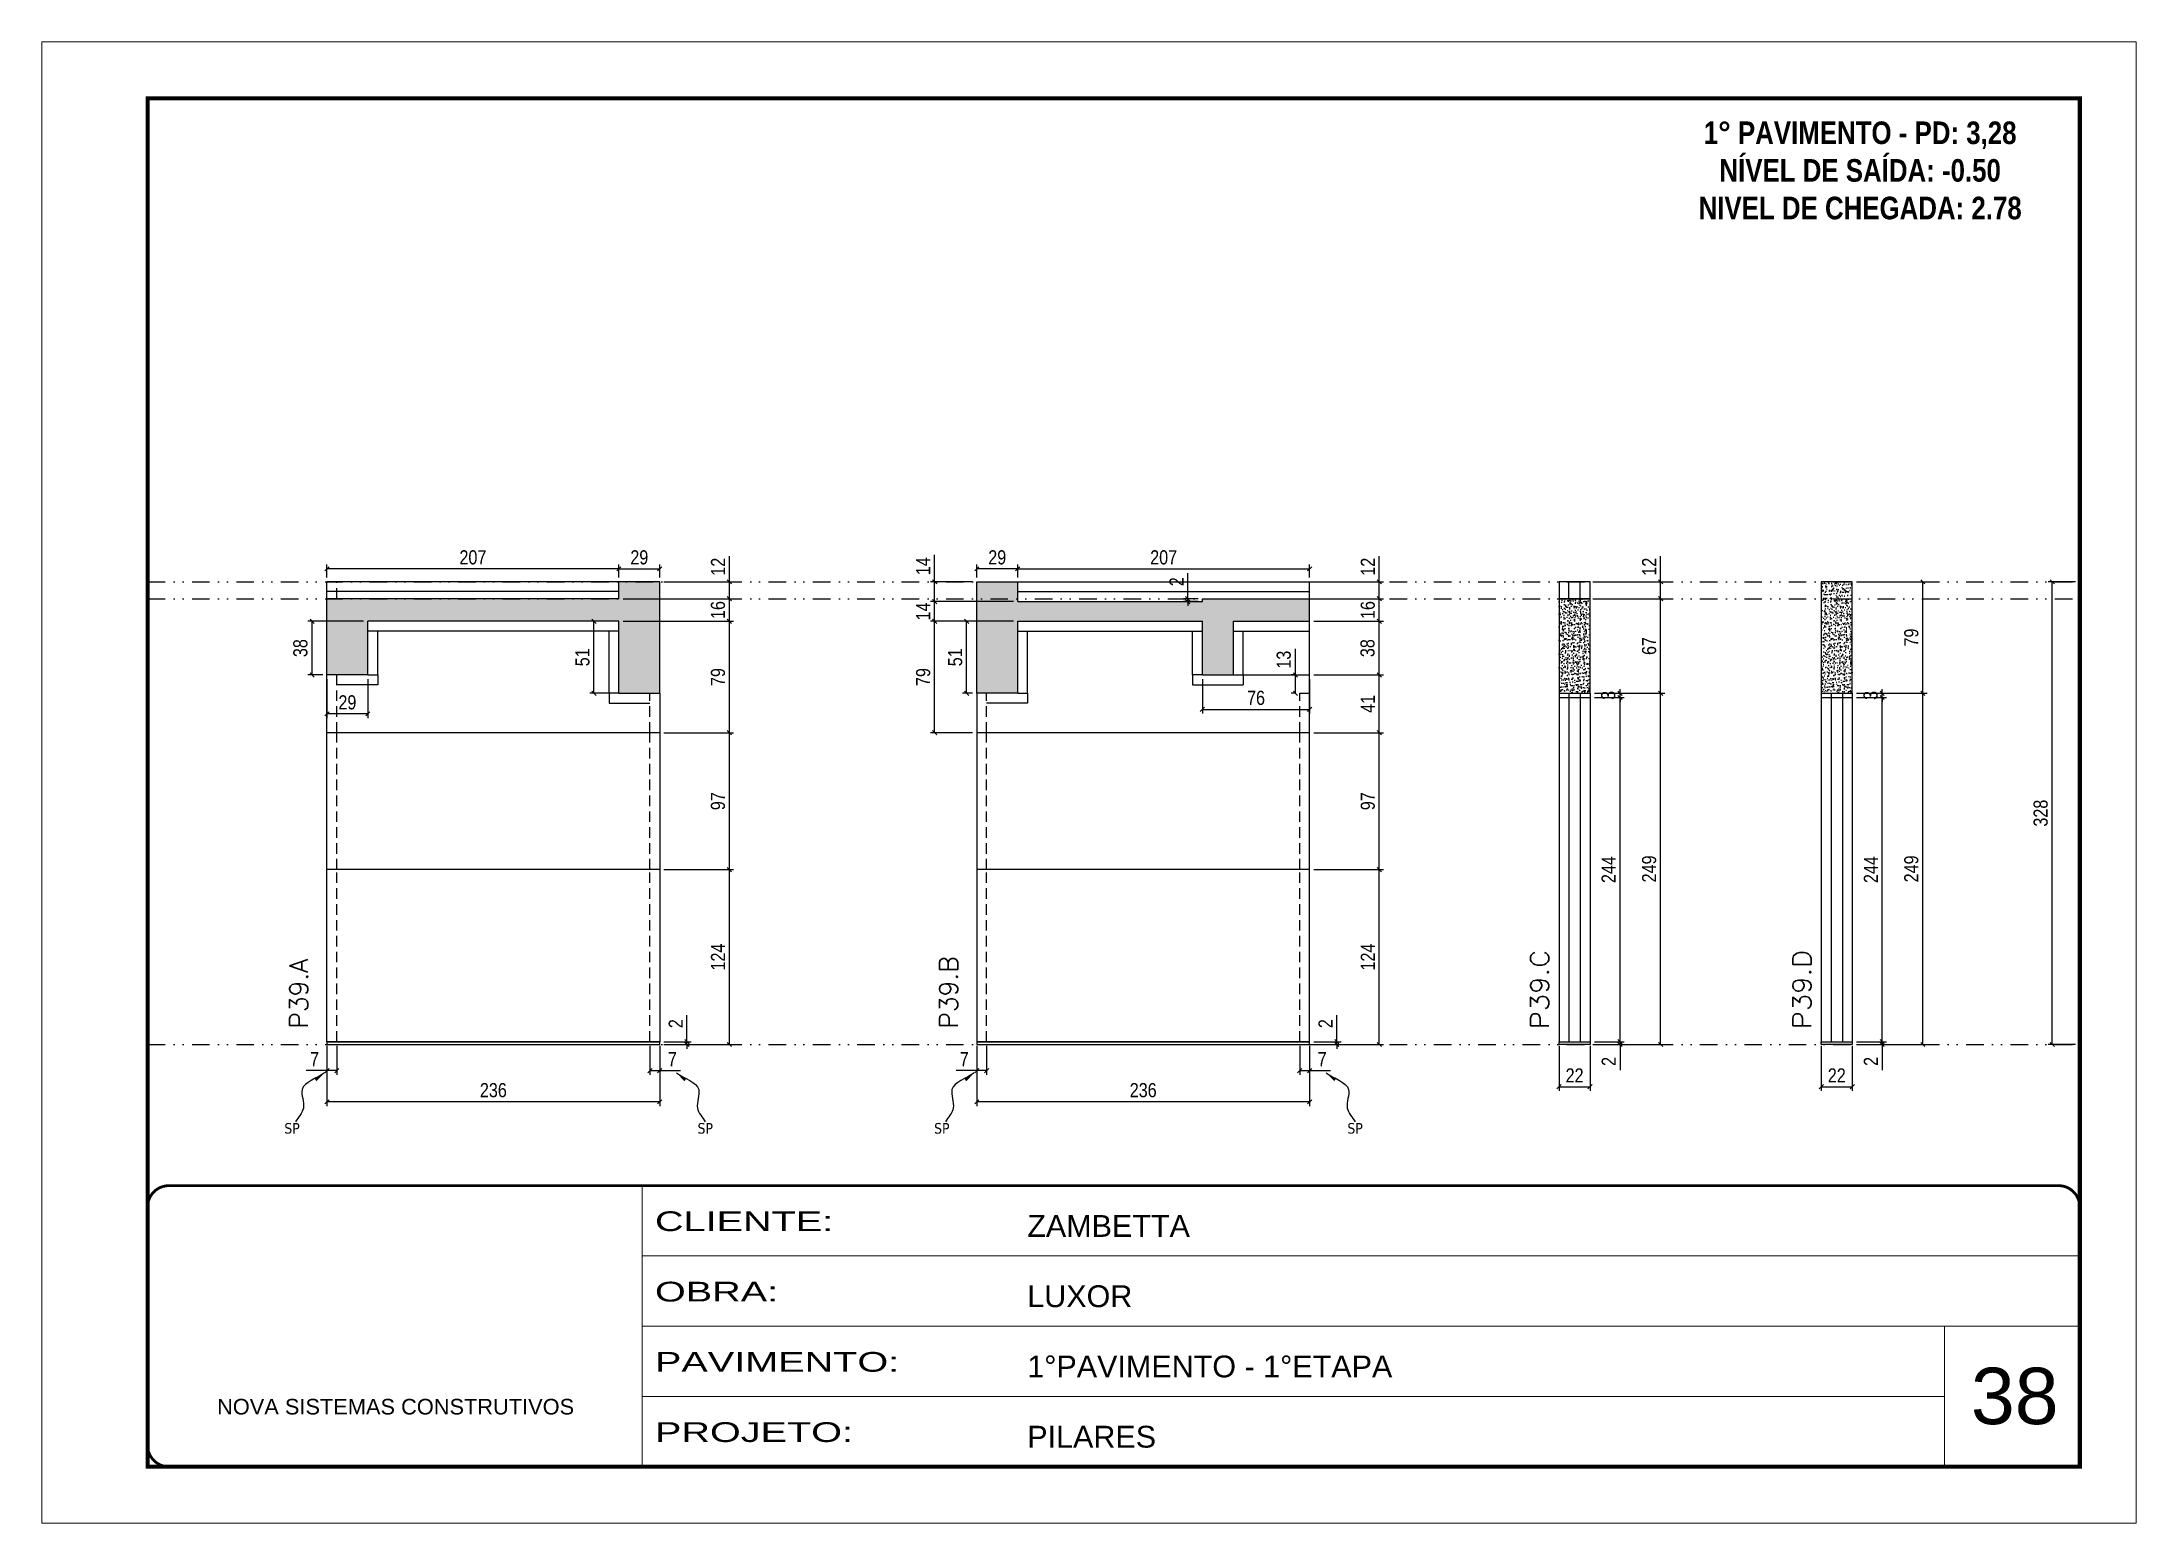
# Model space of a CAD drawing. Extents: x 14400 to 24104, y -21631 to 6985.
# Drawn here: x 15998 to 17483, y -4402 to -3352 of the extents above; entities that cross this region are included whole.
import ezdxf

# ---------------------------------------------------------------- set-up
doc = ezdxf.new("R2010")
doc.units = 0
for name, pattern in [('CONTINUO', [0]), ('DASHED', [0.75, 0.5, -0.25]), ('DIVIDE2', [0.625, 0.25, -0.125, 0, -0.125, 0, -0.125]), ('HIDDEN', [0.375, 0.25, -0.125])]:
    doc.linetypes.add(name, pattern=pattern)
for name, color, linetype, lineweight in [('CARIMBO', 255, 'Continuous', 9), ('Folhas', 255, 'Continuous', 9), ('SARRAFO DE PRESSAO', 251, 'DASHED', 9), ('Texto Seção', 7, 'Continuous', 15)]:
    doc.layers.add(name, color=color, linetype=linetype, lineweight=lineweight)
for name, color, linetype in [('COTA', 241, 'Continuous'), ('NOMENCLATURA', 7, 'Continuous'), ('Nível', 160, 'Continuous'), ('Painéis', 200, 'Continuous'), ('SARR_2.2x7', 40, 'Continuous'), ('texto', 7, 'Continuous')]:
    doc.layers.add(name, color=color, linetype=linetype)
doc.styles.add('ARIAL', font='arial.ttf')
doc.styles.add('COTA TECNICA', font='techl___.ttf', dxfattribs={"height": 10})
doc.styles.add('COTA TECNICA-50', font='techl___.ttf', dxfattribs={"height": 10})
doc.styles.add('REGUA-120', font='ROMANS.shx', dxfattribs={"height": 15})
doc.styles.add('ROMANC', font='techb___.ttf', dxfattribs={"height": 2.5})
doc.styles.get("Standard").update_dxf_attribs({"font": 'arial.ttf'})
doc.styles.add('Tecnologia', font='')
doc.styles.get('Tecnologia').set_extended_font_data('Forgotten Futurist')
doc.dimstyles.new('COTA PAINEL-50', dxfattribs={"dimtxt": 10, "dimasz": 3, "dimexe": 3, "dimexo": 3, "dimgap": 3, "dimtad": 1, "dimdec": 1, "dimzin": 12, "dimdsep": 46, "dimtxsty": 'COTA TECNICA-50', "dimblk1": 'OBLIQUE', "dimblk2": 'OBLIQUE', "dimsah": 1, "dimcen": 0.9, "dimclrd": 4, "dimclre": 4, "dimclrt": 240, "dimadec": 1, "dimazin": 3, "dimtfac": 1, "dimtdec": 1, "dimtmove": 0, "dimatfit": 3, "dimfxl": 1, "dimtolj": 1, "dimtzin": 12, "dimarcsym": 0})
doc.dimstyles.new('PAINEL', dxfattribs={"dimtxt": 10, "dimasz": 3, "dimexe": 3, "dimexo": 3, "dimgap": 3, "dimtad": 1, "dimdec": 1, "dimzin": 12, "dimdsep": 46, "dimtxsty": 'COTA TECNICA', "dimblk1": 'OBLIQUE', "dimblk2": 'OBLIQUE', "dimsah": 1, "dimcen": 0.9, "dimclrd": 4, "dimclre": 4, "dimclrt": 240, "dimadec": 1, "dimazin": 3, "dimtfac": 1, "dimtdec": 1, "dimtmove": 0, "dimatfit": 3, "dimfxl": 1, "dimtolj": 1, "dimtzin": 12, "dimarcsym": 0})
doc.dimstyles.get("Standard").update_dxf_attribs({"dimtxt": 0.18, "dimasz": 0.18, "dimexe": 0.18, "dimexo": 0.0625, "dimgap": 0.09, "dimtad": 0, "dimtih": 1, "dimtoh": 1, "dimdec": 4, "dimzin": 0, "dimdsep": 46, "dimtxsty": 'Standard', "dimcen": 0.09, "dimadec": 0, "dimazin": 0, "dimtfac": 1, "dimtdec": 4, "dimtofl": 0, "dimtmove": 0, "dimatfit": 3, "dimfxl": 1, "dimtolj": 1, "dimtzin": 0, "dimarcsym": 0})

msp = doc.modelspace()

# ---------------------------------------------------------------- texts
at = {"layer": 'CARIMBO', "style": 'ARIAL'}
msp.add_text('38', height=40, dxfattribs=at).set_placement((17366.33, -4332.3))
at = {"layer": 'NOMENCLATURA', "color": 2, "insert": (17287.79, -3408.86), "char_height": 16, "attachment_point": 2, "style": 'ROMANC'}
msp.add_mtext_dynamic_manual_height_columns('1° PAVIMENTO - PD: 3,28\\PNÍVEL DE SAÍDA: -0.50\\PNIVEL DE CHEGADA: 2.78', width=432.3511, gutter_width=1, heights=[0], dxfattribs=at)
at = {"layer": 'texto', "color": 0, "char_height": 7.5, "attachment_point": 5}
for insert in [(16175.84, -4122.66), (16468.86, -4122.66), (16636.62, -4122.66), (16929.64, -4122.66)]:
    msp.add_mtext('{\\fTahoma|b0|i0|c0|p34;\\C4;SP}', dxfattribs=dict(at, insert=insert))
at = {"layer": 'Texto Seção', "style": 'REGUA-120', "width": 1.1}
for s, p in [('P39.C', (17067.02, -4052.4)), ('P39.D', (17252.98, -4052.4))]:
    msp.add_text(s, height=13, rotation=90, dxfattribs=at).set_placement(p)
at = {"layer": 'Texto Seção', "char_height": 13, "width": 285.3299, "attachment_point": 7, "rotation": 90, "style": 'REGUA-120'}
for s, insert in [('\\pt26;P39.A', (16187.15, -4051.91)), ('\\pt26;P39.B', (16647.92, -4051.91))]:
    msp.add_mtext(s, dxfattribs=dict(at, insert=insert))

# ---------------------------------------------------------------- blocks, each defined once
blk = doc.blocks.new('9999999999')
at = {"color": 30, "linetype": 'CONTINUO'}
for p, q in [((98564.6, 34230.2), (98564.6, 34429.4)), ((98564.6, 34379.6), (99584, 34379.6)), ((98564.6, 34329.8), (99488, 34329.8)), ((99584, 34329.8), (99488, 34329.8)), ((99488, 34329.8), (99488, 34230.2)), ((98564.6, 34280), (99488, 34280))]:
    blk.add_line(p, q, dxfattribs=at)
at = {"color": 30, "linetype": 'CONTINUO', "const_width": 2}
blk.add_lwpolyline([(99584, 34230.2), (99584, 34414.4, 0.414214), (99569, 34429.4), (98229, 34429.4, 0.414214), (98214, 34414.4), (98214, 34245.2, 0.414214), (98229, 34230.2), (99584, 34230.2)], format="xyb", dxfattribs=at)
at = {"layer": 'Folhas'}
blk.add_lwpolyline([(98139, 34190.2), (99624, 34190.2), (99624, 35240.2), (98139, 35240.2)], close=True, dxfattribs=at)
at = {"layer": 'Folhas', "color": 30, "const_width": 3}
blk.add_lwpolyline([(98214, 34230.2), (99584, 34230.2), (99584, 35200.2), (98214, 35200.2)], close=True, dxfattribs=at)
at = {"color": 7, "linetype": 'Continuous', "ltscale": 5, "style": 'ARIAL'}
for s, height, p in [('ZAMBETTA', 15.48, (98837.7, 34393.1)), ('LUXOR', 15.48, (98837.7, 34343.3)), ('1°PAVIMENTO - 1°ETAPA', 15.483, (98837.7, 34293.5)), ('NOVA SISTEMAS CONSTRUTIVOS', 11.059, (98263.2, 34267.2)), ('PILARES', 15.48, (98837.7, 34243.7))]:
    blk.add_text(s, height=height, dxfattribs=at).set_placement(p)
at = {"layer": 'Folhas', "color": 7, "style": 'Tecnologia', "width": 1.5}
for s, p in [('CLIENTE:', (98573.7, 34397.2)), ('OBRA:', (98573.7, 34347.3)), ('PAVIMENTO:', (98573.7, 34297.5)), ('PROJETO:', (98573.7, 34247.7))]:
    blk.add_text(s, height=14, dxfattribs=at).set_placement(p)
blk = doc.blocks.new('_Oblique')
at = {"color": 0, "linetype": 'ByBlock', "lineweight": -2}
blk.add_line((-0.5, -0.5), (0.5, 0.5), dxfattribs=at)
blk = doc.blocks.new('*D1988')
at = {"layer": 'COTA', "color": 4, "lineweight": -2, "transparency": 16777216}
for p, q in [((17440.5, -3735.2), (17421, -3735.2)), ((17424, -4063.2), (17424, -3735.2)), ((17440.5, -4063.2), (17421, -4063.2))]:
    blk.add_line(p, q, dxfattribs=at)
at = {"layer": 'Defpoints', "color": 0, "transparency": 16777216}
for p in [(17424, -3735.2), (17443.5, -3735.2), (17443.5, -4063.2)]:
    blk.add_point(p, dxfattribs=at)
at = {"layer": 'COTA', "color": 4, "lineweight": -2, "transparency": 16777216, "xscale": 3, "yscale": 3, "zscale": 3}
for p, rotation in [((17424, -3735.2), 90), ((17424, -4063.2), 270)]:
    blk.add_blockref('_Oblique', p, dxfattribs=dict(at, rotation=rotation))
at = {"layer": 'COTA', "color": 240, "transparency": 16777216, "insert": (17415.8, -3899.2), "char_height": 10, "attachment_point": 5, "rotation": 90, "style": 'COTA TECNICA'}
blk.add_mtext('\\A1;328', dxfattribs=at)
blk = doc.blocks.new('*D1963')
at = {"layer": 'COTA', "color": 4, "lineweight": -2, "transparency": 16777216}
for p, q in [((16200.6, -4064.2), (16200.6, -4106.8)), ((16436.6, -4064.2), (16436.6, -4106.8)), ((16436.6, -4103.8), (16200.6, -4103.8))]:
    blk.add_line(p, q, dxfattribs=at)
at = {"layer": 'Defpoints', "color": 0, "transparency": 16777216}
for p in [(16200.6, -4061.2), (16436.6, -4061.2), (16200.6, -4103.8)]:
    blk.add_point(p, dxfattribs=at)
at = {"layer": 'COTA', "color": 4, "lineweight": -2, "transparency": 16777216, "xscale": 3, "yscale": 3, "zscale": 3, "rotation": 180}
blk.add_blockref('_Oblique', (16200.6, -4103.8), dxfattribs=at)
at = {"layer": 'COTA', "color": 4, "lineweight": -2, "transparency": 16777216, "xscale": 3, "yscale": 3, "zscale": 3}
blk.add_blockref('_Oblique', (16436.6, -4103.8), dxfattribs=at)
at = {"layer": 'COTA', "color": 240, "transparency": 16777216, "insert": (16318.6, -4095.6), "char_height": 10, "attachment_point": 5, "style": 'COTA TECNICA'}
blk.add_mtext('\\A1;236', dxfattribs=at)
blk = doc.blocks.new('*D1964')
at = {"layer": 'COTA', "color": 4, "lineweight": -2, "transparency": 16777216}
for p, q in [((16429.6, -4064.2), (16429.6, -4084.7)), ((16436.6, -4066.2), (16436.6, -4084.7)), ((16429.6, -4081.7), (16436.6, -4081.7)), ((16436.6, -4081.7), (16451.3, -4081.7))]:
    blk.add_line(p, q, dxfattribs=at)
at = {"layer": 'Defpoints', "color": 0, "transparency": 16777216}
for p in [(16429.6, -4061.2), (16436.6, -4063.2), (16436.6, -4081.7)]:
    blk.add_point(p, dxfattribs=at)
at = {"layer": 'COTA', "color": 4, "lineweight": -2, "transparency": 16777216, "xscale": 3, "yscale": 3, "zscale": 3, "rotation": 180}
blk.add_blockref('_Oblique', (16429.6, -4081.7), dxfattribs=at)
at = {"layer": 'COTA', "color": 4, "lineweight": -2, "transparency": 16777216, "xscale": 3, "yscale": 3, "zscale": 3}
blk.add_blockref('_Oblique', (16436.6, -4081.7), dxfattribs=at)
at = {"layer": 'COTA', "color": 240, "transparency": 16777216, "insert": (16445.5, -4073.6), "char_height": 10, "attachment_point": 5, "style": 'COTA TECNICA-50'}
blk.add_mtext('\\A1;7', dxfattribs=at)
blk = doc.blocks.new('*D1961')
at = {"layer": 'COTA', "color": 4, "lineweight": -2, "transparency": 16777216}
for p, q in [((16200.6, -4066.2), (16200.6, -4084.7)), ((16207.6, -4064.2), (16207.6, -4084.7)), ((16200.6, -4081.7), (16185.9, -4081.7)), ((16207.6, -4081.7), (16200.6, -4081.7))]:
    blk.add_line(p, q, dxfattribs=at)
at = {"layer": 'Defpoints', "color": 0, "transparency": 16777216}
for p in [(16200.6, -4063.2), (16207.6, -4061.2), (16200.6, -4081.7)]:
    blk.add_point(p, dxfattribs=at)
at = {"layer": 'COTA', "color": 4, "lineweight": -2, "transparency": 16777216, "xscale": 3, "yscale": 3, "zscale": 3, "rotation": 180}
blk.add_blockref('_Oblique', (16200.6, -4081.7), dxfattribs=at)
at = {"layer": 'COTA', "color": 4, "lineweight": -2, "transparency": 16777216, "xscale": 3, "yscale": 3, "zscale": 3}
blk.add_blockref('_Oblique', (16207.6, -4081.7), dxfattribs=at)
at = {"layer": 'COTA', "color": 240, "transparency": 16777216, "insert": (16191.8, -4073.6), "char_height": 10, "attachment_point": 5, "style": 'COTA TECNICA-50'}
blk.add_mtext('\\A1;7', dxfattribs=at)
blk = doc.blocks.new('*D1985')
at = {"layer": 'COTA', "color": 4, "linetype": 'ByBlock', "lineweight": -2, "transparency": 16777216}
for p, q in [((16439.6, -3939.2), (16489, -3939.2)), ((16486, -4063.2), (16486, -3939.2)), ((16439.6, -4063.2), (16489, -4063.2))]:
    blk.add_line(p, q, dxfattribs=at)
at = {"layer": 'Defpoints', "color": 0, "linetype": 'ByBlock', "transparency": 16777216}
for p in [(16436.6, -3939.2), (16486, -3939.2), (16436.6, -4063.2)]:
    blk.add_point(p, dxfattribs=at)
at = {"layer": 'COTA', "color": 4, "linetype": 'ByBlock', "lineweight": -2, "transparency": 16777216, "xscale": 3, "yscale": 3, "zscale": 3}
for p, rotation in [((16486, -3939.2), 90), ((16486, -4063.2), 270)]:
    blk.add_blockref('_Oblique', p, dxfattribs=dict(at, rotation=rotation))
at = {"layer": 'COTA', "color": 240, "linetype": 'ByBlock', "transparency": 16777216, "insert": (16477.9, -4001.2), "char_height": 10, "attachment_point": 5, "rotation": 90, "style": 'COTA TECNICA'}
blk.add_mtext('\\A1;124', dxfattribs=at)
blk = doc.blocks.new('*D1962')
at = {"layer": 'COTA', "color": 4, "lineweight": -2, "transparency": 16777216}
for p, q in [((16455.9, -4061.2), (16455.9, -4042.4)), ((16439.6, -4061.2), (16458.9, -4061.2)), ((16439.6, -4063.2), (16458.9, -4063.2)), ((16455.9, -4063.2), (16455.9, -4061.2)), ((16455.9, -4063.2), (16455.9, -4066.2))]:
    blk.add_line(p, q, dxfattribs=at)
at = {"layer": 'Defpoints', "color": 0, "transparency": 16777216}
for p in [(16436.6, -4061.2), (16436.6, -4063.2), (16455.9, -4063.2)]:
    blk.add_point(p, dxfattribs=at)
at = {"layer": 'COTA', "color": 4, "lineweight": -2, "transparency": 16777216, "xscale": 3, "yscale": 3, "zscale": 3}
for p, rotation in [((16455.9, -4061.2), 270), ((16455.9, -4063.2), 90)]:
    blk.add_blockref('_Oblique', p, dxfattribs=dict(at, rotation=rotation))
at = {"layer": 'COTA', "color": 240, "transparency": 16777216, "insert": (16447.9, -4048.4), "char_height": 10, "attachment_point": 5, "rotation": 90, "style": 'COTA TECNICA-50'}
blk.add_mtext('\\A1;2', dxfattribs=at)
blk = doc.blocks.new('*D1986')
at = {"layer": 'COTA', "color": 4, "linetype": 'ByBlock', "lineweight": -2, "transparency": 16777216}
for p, q in [((16439.6, -3939.2), (16489, -3939.2)), ((16486, -4063.2), (16486, -3939.2)), ((16439.6, -4063.2), (16489, -4063.2))]:
    blk.add_line(p, q, dxfattribs=at)
at = {"layer": 'Defpoints', "color": 0, "linetype": 'ByBlock', "transparency": 16777216}
for p in [(16436.6, -3939.2), (16486, -3939.2), (16436.6, -4063.2)]:
    blk.add_point(p, dxfattribs=at)
at = {"layer": 'COTA', "color": 4, "linetype": 'ByBlock', "lineweight": -2, "transparency": 16777216, "xscale": 3, "yscale": 3, "zscale": 3}
for p, rotation in [((16486, -3939.2), 90), ((16486, -4063.2), 270)]:
    blk.add_blockref('_Oblique', p, dxfattribs=dict(at, rotation=rotation))
at = {"layer": 'COTA', "color": 240, "linetype": 'ByBlock', "transparency": 16777216, "insert": (16477.9, -4001.2), "char_height": 10, "attachment_point": 5, "rotation": 90, "style": 'COTA TECNICA'}
blk.add_mtext('\\A1;124', dxfattribs=at)
blk = doc.blocks.new('*D1987')
at = {"layer": 'COTA', "color": 4, "lineweight": -2, "transparency": 16777216}
for p, q in [((16439.6, -3842.2), (16489, -3842.2)), ((16486, -3939.2), (16486, -3842.2)), ((16439.6, -3939.2), (16489, -3939.2))]:
    blk.add_line(p, q, dxfattribs=at)
at = {"layer": 'Defpoints', "color": 0, "transparency": 16777216}
for p in [(16436.6, -3842.2), (16486, -3842.2), (16436.6, -3939.2)]:
    blk.add_point(p, dxfattribs=at)
at = {"layer": 'COTA', "color": 4, "lineweight": -2, "transparency": 16777216, "xscale": 3, "yscale": 3, "zscale": 3}
for p, rotation in [((16486, -3842.2), 90), ((16486, -3939.2), 270)]:
    blk.add_blockref('_Oblique', p, dxfattribs=dict(at, rotation=rotation))
at = {"layer": 'COTA', "color": 240, "transparency": 16777216, "insert": (16477.9, -3890.7), "char_height": 10, "attachment_point": 5, "rotation": 90, "style": 'COTA TECNICA'}
blk.add_mtext('\\A1;97', dxfattribs=at)
blk = doc.blocks.new('*D1989')
at = {"layer": 'COTA', "color": 4, "lineweight": -2, "transparency": 16777216}
for p, q in [((16407.6, -3732.2), (16407.6, -3723)), ((16407.6, -3726), (16436.6, -3726)), ((16436.6, -3732.2), (16436.6, -3723))]:
    blk.add_line(p, q, dxfattribs=at)
at = {"layer": 'Defpoints', "color": 0, "transparency": 16777216}
for p in [(16436.6, -3726), (16407.6, -3735.2), (16436.6, -3735.2)]:
    blk.add_point(p, dxfattribs=at)
at = {"layer": 'COTA', "color": 4, "lineweight": -2, "transparency": 16777216, "xscale": 3, "yscale": 3, "zscale": 3, "rotation": 180}
blk.add_blockref('_Oblique', (16407.6, -3726), dxfattribs=at)
at = {"layer": 'COTA', "color": 4, "lineweight": -2, "transparency": 16777216, "xscale": 3, "yscale": 3, "zscale": 3}
blk.add_blockref('_Oblique', (16436.6, -3726), dxfattribs=at)
at = {"layer": 'COTA', "color": 240, "transparency": 16777216, "insert": (16422.1, -3717.9), "char_height": 10, "attachment_point": 5, "style": 'COTA TECNICA'}
blk.add_mtext('\\A1;29', dxfattribs=at)
blk = doc.blocks.new('*D1990')
at = {"layer": 'COTA', "color": 4, "lineweight": -2, "transparency": 16777216}
for p, q in [((16200.6, -3732.2), (16200.6, -3723)), ((16407.6, -3726), (16200.6, -3726)), ((16407.6, -3732.2), (16407.6, -3723))]:
    blk.add_line(p, q, dxfattribs=at)
at = {"layer": 'Defpoints', "color": 0, "transparency": 16777216}
for p in [(16200.6, -3726), (16200.6, -3735.2), (16407.6, -3735.2)]:
    blk.add_point(p, dxfattribs=at)
at = {"layer": 'COTA', "color": 4, "lineweight": -2, "transparency": 16777216, "xscale": 3, "yscale": 3, "zscale": 3, "rotation": 180}
blk.add_blockref('_Oblique', (16200.6, -3726), dxfattribs=at)
at = {"layer": 'COTA', "color": 4, "lineweight": -2, "transparency": 16777216, "xscale": 3, "yscale": 3, "zscale": 3}
blk.add_blockref('_Oblique', (16407.6, -3726), dxfattribs=at)
at = {"layer": 'COTA', "color": 240, "transparency": 16777216, "insert": (16304.1, -3717.9), "char_height": 10, "attachment_point": 5, "style": 'COTA TECNICA'}
blk.add_mtext('\\A1;207', dxfattribs=at)
blk = doc.blocks.new('*D1965')
at = {"layer": 'COTA', "color": 4, "lineweight": -2, "transparency": 16777216}
for p, q in [((16661.4, -4064.2), (16661.4, -4106.8)), ((16897.4, -4064.2), (16897.4, -4106.8)), ((16897.4, -4103.8), (16661.4, -4103.8))]:
    blk.add_line(p, q, dxfattribs=at)
at = {"layer": 'Defpoints', "color": 0, "transparency": 16777216}
for p in [(16661.4, -4061.2), (16897.4, -4061.2), (16661.4, -4103.8)]:
    blk.add_point(p, dxfattribs=at)
at = {"layer": 'COTA', "color": 4, "lineweight": -2, "transparency": 16777216, "xscale": 3, "yscale": 3, "zscale": 3, "rotation": 180}
blk.add_blockref('_Oblique', (16661.4, -4103.8), dxfattribs=at)
at = {"layer": 'COTA', "color": 4, "lineweight": -2, "transparency": 16777216, "xscale": 3, "yscale": 3, "zscale": 3}
blk.add_blockref('_Oblique', (16897.4, -4103.8), dxfattribs=at)
at = {"layer": 'COTA', "color": 240, "transparency": 16777216, "insert": (16779.4, -4095.6), "char_height": 10, "attachment_point": 5, "style": 'COTA TECNICA'}
blk.add_mtext('\\A1;236', dxfattribs=at)
blk = doc.blocks.new('*D1966')
at = {"layer": 'COTA', "color": 4, "lineweight": -2, "transparency": 16777216}
for p, q in [((16890.4, -4064.2), (16890.4, -4084.7)), ((16897.4, -4066.2), (16897.4, -4084.7)), ((16890.4, -4081.7), (16897.4, -4081.7)), ((16897.4, -4081.7), (16912.1, -4081.7))]:
    blk.add_line(p, q, dxfattribs=at)
at = {"layer": 'Defpoints', "color": 0, "transparency": 16777216}
for p in [(16890.4, -4061.2), (16897.4, -4063.2), (16897.4, -4081.7)]:
    blk.add_point(p, dxfattribs=at)
at = {"layer": 'COTA', "color": 4, "lineweight": -2, "transparency": 16777216, "xscale": 3, "yscale": 3, "zscale": 3, "rotation": 180}
blk.add_blockref('_Oblique', (16890.4, -4081.7), dxfattribs=at)
at = {"layer": 'COTA', "color": 4, "lineweight": -2, "transparency": 16777216, "xscale": 3, "yscale": 3, "zscale": 3}
blk.add_blockref('_Oblique', (16897.4, -4081.7), dxfattribs=at)
at = {"layer": 'COTA', "color": 240, "transparency": 16777216, "insert": (16906.3, -4073.6), "char_height": 10, "attachment_point": 5, "style": 'COTA TECNICA-50'}
blk.add_mtext('\\A1;7', dxfattribs=at)
blk = doc.blocks.new('*D1967')
at = {"layer": 'COTA', "color": 4, "lineweight": -2, "transparency": 16777216}
for p, q in [((16661.4, -4066.2), (16661.4, -4084.7)), ((16668.4, -4064.2), (16668.4, -4084.7)), ((16661.4, -4081.7), (16646.7, -4081.7)), ((16668.4, -4081.7), (16661.4, -4081.7))]:
    blk.add_line(p, q, dxfattribs=at)
at = {"layer": 'Defpoints', "color": 0, "transparency": 16777216}
for p in [(16661.4, -4063.2), (16668.4, -4061.2), (16661.4, -4081.7)]:
    blk.add_point(p, dxfattribs=at)
at = {"layer": 'COTA', "color": 4, "lineweight": -2, "transparency": 16777216, "xscale": 3, "yscale": 3, "zscale": 3, "rotation": 180}
blk.add_blockref('_Oblique', (16661.4, -4081.7), dxfattribs=at)
at = {"layer": 'COTA', "color": 4, "lineweight": -2, "transparency": 16777216, "xscale": 3, "yscale": 3, "zscale": 3}
blk.add_blockref('_Oblique', (16668.4, -4081.7), dxfattribs=at)
at = {"layer": 'COTA', "color": 240, "transparency": 16777216, "insert": (16652.5, -4073.6), "char_height": 10, "attachment_point": 5, "style": 'COTA TECNICA-50'}
blk.add_mtext('\\A1;7', dxfattribs=at)
blk = doc.blocks.new('*D1991')
at = {"layer": 'COTA', "color": 4, "linetype": 'ByBlock', "lineweight": -2, "transparency": 16777216}
for p, q in [((16900.4, -3939.2), (16949.8, -3939.2)), ((16946.8, -4063.2), (16946.8, -3939.2)), ((16900.4, -4063.2), (16949.8, -4063.2))]:
    blk.add_line(p, q, dxfattribs=at)
at = {"layer": 'Defpoints', "color": 0, "linetype": 'ByBlock', "transparency": 16777216}
for p in [(16897.4, -3939.2), (16946.8, -3939.2), (16897.4, -4063.2)]:
    blk.add_point(p, dxfattribs=at)
at = {"layer": 'COTA', "color": 4, "linetype": 'ByBlock', "lineweight": -2, "transparency": 16777216, "xscale": 3, "yscale": 3, "zscale": 3}
for p, rotation in [((16946.8, -3939.2), 90), ((16946.8, -4063.2), 270)]:
    blk.add_blockref('_Oblique', p, dxfattribs=dict(at, rotation=rotation))
at = {"layer": 'COTA', "color": 240, "linetype": 'ByBlock', "transparency": 16777216, "insert": (16938.7, -4001.2), "char_height": 10, "attachment_point": 5, "rotation": 90, "style": 'COTA TECNICA'}
blk.add_mtext('\\A1;124', dxfattribs=at)
blk = doc.blocks.new('*D1968')
at = {"layer": 'COTA', "color": 4, "lineweight": -2, "transparency": 16777216}
for p, q in [((16916.7, -4061.2), (16916.7, -4042.4)), ((16900.4, -4061.2), (16919.7, -4061.2)), ((16900.4, -4063.2), (16919.7, -4063.2)), ((16916.7, -4063.2), (16916.7, -4061.2)), ((16916.7, -4063.2), (16916.7, -4066.2))]:
    blk.add_line(p, q, dxfattribs=at)
at = {"layer": 'Defpoints', "color": 0, "transparency": 16777216}
for p in [(16897.4, -4061.2), (16897.4, -4063.2), (16916.7, -4063.2)]:
    blk.add_point(p, dxfattribs=at)
at = {"layer": 'COTA', "color": 4, "lineweight": -2, "transparency": 16777216, "xscale": 3, "yscale": 3, "zscale": 3}
for p, rotation in [((16916.7, -4061.2), 270), ((16916.7, -4063.2), 90)]:
    blk.add_blockref('_Oblique', p, dxfattribs=dict(at, rotation=rotation))
at = {"layer": 'COTA', "color": 240, "transparency": 16777216, "insert": (16908.7, -4048.4), "char_height": 10, "attachment_point": 5, "rotation": 90, "style": 'COTA TECNICA-50'}
blk.add_mtext('\\A1;2', dxfattribs=at)
blk = doc.blocks.new('*D1992')
at = {"layer": 'COTA', "color": 4, "linetype": 'ByBlock', "lineweight": -2, "transparency": 16777216}
for p, q in [((16900.4, -3939.2), (16949.8, -3939.2)), ((16946.8, -4063.2), (16946.8, -3939.2)), ((16900.4, -4063.2), (16949.8, -4063.2))]:
    blk.add_line(p, q, dxfattribs=at)
at = {"layer": 'Defpoints', "color": 0, "linetype": 'ByBlock', "transparency": 16777216}
for p in [(16897.4, -3939.2), (16946.8, -3939.2), (16897.4, -4063.2)]:
    blk.add_point(p, dxfattribs=at)
at = {"layer": 'COTA', "color": 4, "linetype": 'ByBlock', "lineweight": -2, "transparency": 16777216, "xscale": 3, "yscale": 3, "zscale": 3}
for p, rotation in [((16946.8, -3939.2), 90), ((16946.8, -4063.2), 270)]:
    blk.add_blockref('_Oblique', p, dxfattribs=dict(at, rotation=rotation))
at = {"layer": 'COTA', "color": 240, "linetype": 'ByBlock', "transparency": 16777216, "insert": (16938.7, -4001.2), "char_height": 10, "attachment_point": 5, "rotation": 90, "style": 'COTA TECNICA'}
blk.add_mtext('\\A1;124', dxfattribs=at)
blk = doc.blocks.new('*D1993')
at = {"layer": 'COTA', "color": 4, "lineweight": -2, "transparency": 16777216}
for p, q in [((16900.4, -3842.2), (16949.8, -3842.2)), ((16946.8, -3939.2), (16946.8, -3842.2)), ((16900.4, -3939.2), (16949.8, -3939.2))]:
    blk.add_line(p, q, dxfattribs=at)
at = {"layer": 'Defpoints', "color": 0, "transparency": 16777216}
for p in [(16897.4, -3842.2), (16946.8, -3842.2), (16897.4, -3939.2)]:
    blk.add_point(p, dxfattribs=at)
at = {"layer": 'COTA', "color": 4, "lineweight": -2, "transparency": 16777216, "xscale": 3, "yscale": 3, "zscale": 3}
for p, rotation in [((16946.8, -3842.2), 90), ((16946.8, -3939.2), 270)]:
    blk.add_blockref('_Oblique', p, dxfattribs=dict(at, rotation=rotation))
at = {"layer": 'COTA', "color": 240, "transparency": 16777216, "insert": (16938.7, -3890.7), "char_height": 10, "attachment_point": 5, "rotation": 90, "style": 'COTA TECNICA'}
blk.add_mtext('\\A1;97', dxfattribs=at)
blk = doc.blocks.new('*D1994')
at = {"layer": 'COTA', "color": 4, "lineweight": -2, "transparency": 16777216}
for p, q in [((16821.4, -3804.2), (16821.4, -3828.6)), ((16897.4, -3804.2), (16897.4, -3828.6)), ((16821.4, -3825.6), (16897.4, -3825.6))]:
    blk.add_line(p, q, dxfattribs=at)
at = {"layer": 'Defpoints', "color": 0, "transparency": 16777216}
for p in [(16821.4, -3801.2), (16897.4, -3801.2), (16897.4, -3825.6)]:
    blk.add_point(p, dxfattribs=at)
at = {"layer": 'COTA', "color": 4, "lineweight": -2, "transparency": 16777216, "xscale": 3, "yscale": 3, "zscale": 3, "rotation": 180}
blk.add_blockref('_Oblique', (16821.4, -3825.6), dxfattribs=at)
at = {"layer": 'COTA', "color": 4, "lineweight": -2, "transparency": 16777216, "xscale": 3, "yscale": 3, "zscale": 3}
blk.add_blockref('_Oblique', (16897.4, -3825.6), dxfattribs=at)
at = {"layer": 'COTA', "color": 240, "transparency": 16777216, "insert": (16859.4, -3817.5), "char_height": 10, "attachment_point": 5, "style": 'COTA TECNICA'}
blk.add_mtext('\\A1;76', dxfattribs=at)
blk = doc.blocks.new('*D1995')
at = {"layer": 'COTA', "color": 4, "lineweight": -2, "transparency": 16777216}
for p, q in [((16661.4, -3732.2), (16661.4, -3723)), ((16690.4, -3726), (16661.4, -3726)), ((16690.4, -3732.2), (16690.4, -3723))]:
    blk.add_line(p, q, dxfattribs=at)
at = {"layer": 'Defpoints', "color": 0, "transparency": 16777216}
for p in [(16661.4, -3726), (16661.4, -3735.2), (16690.4, -3735.2)]:
    blk.add_point(p, dxfattribs=at)
at = {"layer": 'COTA', "color": 4, "lineweight": -2, "transparency": 16777216, "xscale": 3, "yscale": 3, "zscale": 3, "rotation": 180}
blk.add_blockref('_Oblique', (16661.4, -3726), dxfattribs=at)
at = {"layer": 'COTA', "color": 4, "lineweight": -2, "transparency": 16777216, "xscale": 3, "yscale": 3, "zscale": 3}
blk.add_blockref('_Oblique', (16690.4, -3726), dxfattribs=at)
at = {"layer": 'COTA', "color": 240, "transparency": 16777216, "insert": (16675.9, -3717.9), "char_height": 10, "attachment_point": 5, "style": 'COTA TECNICA'}
blk.add_mtext('\\A1;29', dxfattribs=at)
blk = doc.blocks.new('*D1996')
at = {"layer": 'COTA', "color": 4, "lineweight": -2, "transparency": 16777216}
for p, q in [((16690.4, -3732.2), (16690.4, -3723)), ((16690.4, -3726), (16897.4, -3726)), ((16897.4, -3732.2), (16897.4, -3723))]:
    blk.add_line(p, q, dxfattribs=at)
at = {"layer": 'Defpoints', "color": 0, "transparency": 16777216}
for p in [(16897.4, -3726), (16690.4, -3735.2), (16897.4, -3735.2)]:
    blk.add_point(p, dxfattribs=at)
at = {"layer": 'COTA', "color": 4, "lineweight": -2, "transparency": 16777216, "xscale": 3, "yscale": 3, "zscale": 3, "rotation": 180}
blk.add_blockref('_Oblique', (16690.4, -3726), dxfattribs=at)
at = {"layer": 'COTA', "color": 4, "lineweight": -2, "transparency": 16777216, "xscale": 3, "yscale": 3, "zscale": 3}
blk.add_blockref('_Oblique', (16897.4, -3726), dxfattribs=at)
at = {"layer": 'COTA', "color": 240, "transparency": 16777216, "insert": (16793.9, -3717.9), "char_height": 10, "attachment_point": 5, "style": 'COTA TECNICA'}
blk.add_mtext('\\A1;207', dxfattribs=at)
blk = doc.blocks.new('*D1997')
at = {"layer": 'COTA', "color": 4, "lineweight": -2, "transparency": 16777216}
for p, q in [((16900.4, -3747.2), (16949.8, -3747.2)), ((16946.8, -3763.2), (16946.8, -3747.2)), ((16900.4, -3763.2), (16949.8, -3763.2))]:
    blk.add_line(p, q, dxfattribs=at)
at = {"layer": 'Defpoints', "color": 0, "transparency": 16777216}
for p in [(16897.4, -3747.2), (16946.8, -3747.2), (16897.4, -3763.2)]:
    blk.add_point(p, dxfattribs=at)
at = {"layer": 'COTA', "color": 4, "lineweight": -2, "transparency": 16777216, "xscale": 3, "yscale": 3, "zscale": 3}
for p, rotation in [((16946.8, -3747.2), 90), ((16946.8, -3763.2), 270)]:
    blk.add_blockref('_Oblique', p, dxfattribs=dict(at, rotation=rotation))
at = {"layer": 'COTA', "color": 240, "transparency": 16777216, "insert": (16938.7, -3755.2), "char_height": 10, "attachment_point": 5, "rotation": 90, "style": 'COTA TECNICA'}
blk.add_mtext('\\A1;16', dxfattribs=at)
blk = doc.blocks.new('*D1998')
at = {"layer": 'COTA', "color": 4, "lineweight": -2, "transparency": 16777216}
for p, q in [((16900.4, -3763.2), (16949.8, -3763.2)), ((16946.8, -3801.2), (16946.8, -3763.2)), ((16900.4, -3801.2), (16949.8, -3801.2))]:
    blk.add_line(p, q, dxfattribs=at)
at = {"layer": 'Defpoints', "color": 0, "transparency": 16777216}
for p in [(16897.4, -3763.2), (16946.8, -3763.2), (16897.4, -3801.2)]:
    blk.add_point(p, dxfattribs=at)
at = {"layer": 'COTA', "color": 4, "lineweight": -2, "transparency": 16777216, "xscale": 3, "yscale": 3, "zscale": 3}
for p, rotation in [((16946.8, -3763.2), 90), ((16946.8, -3801.2), 270)]:
    blk.add_blockref('_Oblique', p, dxfattribs=dict(at, rotation=rotation))
at = {"layer": 'COTA', "color": 240, "transparency": 16777216, "insert": (16938.5, -3782.2), "char_height": 10, "attachment_point": 5, "rotation": 90, "style": 'COTA TECNICA'}
blk.add_mtext('\\A1;38', dxfattribs=at)
blk = doc.blocks.new('*D1999')
at = {"layer": 'COTA', "color": 4, "lineweight": -2, "transparency": 16777216}
for p, q in [((16946.8, -3735.2), (16946.8, -3716.9)), ((16900.4, -3735.2), (16949.8, -3735.2)), ((16946.8, -3747.2), (16946.8, -3735.2)), ((16900.4, -3747.2), (16949.8, -3747.2))]:
    blk.add_line(p, q, dxfattribs=at)
at = {"layer": 'Defpoints', "color": 0, "transparency": 16777216}
for p in [(16897.4, -3735.2), (16946.8, -3735.2), (16897.4, -3747.2)]:
    blk.add_point(p, dxfattribs=at)
at = {"layer": 'COTA', "color": 4, "lineweight": -2, "transparency": 16777216, "xscale": 3, "yscale": 3, "zscale": 3}
for p, rotation in [((16946.8, -3735.2), 90), ((16946.8, -3747.2), 270)]:
    blk.add_blockref('_Oblique', p, dxfattribs=dict(at, rotation=rotation))
at = {"layer": 'COTA', "color": 240, "transparency": 16777216, "insert": (16938.7, -3724.5), "char_height": 10, "attachment_point": 5, "rotation": 90, "style": 'COTA TECNICA'}
blk.add_mtext('\\A1;12', dxfattribs=at)
blk = doc.blocks.new('*D2000')
at = {"layer": 'COTA', "color": 4, "lineweight": -2, "transparency": 16777216}
for p, q in [((16811, -3747.2), (16811, -3729.1)), ((16818.4, -3747.2), (16808, -3747.2)), ((16818.4, -3749.2), (16808, -3749.2)), ((16811, -3749.2), (16811, -3747.2)), ((16811, -3749.2), (16811, -3752.2))]:
    blk.add_line(p, q, dxfattribs=at)
at = {"layer": 'Defpoints', "color": 0, "transparency": 16777216}
for p in [(16811, -3747.2), (16821.4, -3747.2), (16821.4, -3749.2)]:
    blk.add_point(p, dxfattribs=at)
at = {"layer": 'COTA', "color": 4, "lineweight": -2, "transparency": 16777216, "xscale": 3, "yscale": 3, "zscale": 3}
for p, rotation in [((16811, -3747.2), 270), ((16811, -3749.2), 90)]:
    blk.add_blockref('_Oblique', p, dxfattribs=dict(at, rotation=rotation))
at = {"layer": 'COTA', "color": 240, "transparency": 16777216, "insert": (16803, -3735.1), "char_height": 10, "attachment_point": 5, "rotation": 90, "style": 'COTA TECNICA'}
blk.add_mtext('\\A1;2', dxfattribs=at)
blk = doc.blocks.new('*D1969')
at = {"layer": 'COTA', "color": 4, "lineweight": -2, "transparency": 16777216}
for p, q in [((17260.2, -4064.2), (17260.2, -4096.1)), ((17282.2, -4064.2), (17282.2, -4096.1)), ((17260.2, -4093.1), (17282.2, -4093.1))]:
    blk.add_line(p, q, dxfattribs=at)
at = {"layer": 'Defpoints', "color": 0, "transparency": 16777216}
for p in [(17260.2, -4061.2), (17282.2, -4061.2), (17282.2, -4093.1)]:
    blk.add_point(p, dxfattribs=at)
at = {"layer": 'COTA', "color": 4, "lineweight": -2, "transparency": 16777216, "xscale": 3, "yscale": 3, "zscale": 3, "rotation": 180}
blk.add_blockref('_Oblique', (17260.2, -4093.1), dxfattribs=at)
at = {"layer": 'COTA', "color": 4, "lineweight": -2, "transparency": 16777216, "xscale": 3, "yscale": 3, "zscale": 3}
blk.add_blockref('_Oblique', (17282.2, -4093.1), dxfattribs=at)
at = {"layer": 'COTA', "color": 240, "transparency": 16777216, "insert": (17271.2, -4085.1), "char_height": 10, "attachment_point": 5, "style": 'COTA TECNICA'}
blk.add_mtext('\\A1;22', dxfattribs=at)
blk = doc.blocks.new('*D1970')
at = {"layer": 'COTA', "color": 4, "lineweight": -2, "transparency": 16777216}
for p, q in [((17285.2, -4061.2), (17306.4, -4061.2)), ((17285.2, -4063.2), (17306.4, -4063.2)), ((17303.4, -4061.2), (17303.4, -4058.2)), ((17303.4, -4061.2), (17303.4, -4063.2)), ((17303.4, -4063.2), (17303.4, -4081.3))]:
    blk.add_line(p, q, dxfattribs=at)
at = {"layer": 'Defpoints', "color": 0, "transparency": 16777216}
for p in [(17282.2, -4061.2), (17282.2, -4063.2), (17303.4, -4061.2)]:
    blk.add_point(p, dxfattribs=at)
at = {"layer": 'COTA', "color": 4, "lineweight": -2, "transparency": 16777216, "xscale": 3, "yscale": 3, "zscale": 3}
for p, rotation in [((17303.4, -4061.2), 270), ((17303.4, -4063.2), 90)]:
    blk.add_blockref('_Oblique', p, dxfattribs=dict(at, rotation=rotation))
at = {"layer": 'COTA', "color": 240, "transparency": 16777216, "insert": (17295.4, -4075.2), "char_height": 10, "attachment_point": 5, "rotation": 90, "style": 'COTA TECNICA-50'}
blk.add_mtext('\\A1;2', dxfattribs=at)
blk = doc.blocks.new('*D1971')
at = {"layer": 'COTA', "color": 4, "lineweight": -2, "transparency": 16777216}
for p, q in [((17285.2, -3814.2), (17335.2, -3814.2)), ((17332.2, -4063.2), (17332.2, -3814.2)), ((17285.2, -4063.2), (17335.2, -4063.2))]:
    blk.add_line(p, q, dxfattribs=at)
at = {"layer": 'Defpoints', "color": 0, "transparency": 16777216}
for p in [(17282.2, -3814.2), (17332.2, -3814.2), (17282.2, -4063.2)]:
    blk.add_point(p, dxfattribs=at)
at = {"layer": 'COTA', "color": 4, "lineweight": -2, "transparency": 16777216, "xscale": 3, "yscale": 3, "zscale": 3}
for p, rotation in [((17332.2, -3814.2), 90), ((17332.2, -4063.2), 270)]:
    blk.add_blockref('_Oblique', p, dxfattribs=dict(at, rotation=rotation))
at = {"layer": 'COTA', "color": 240, "transparency": 16777216, "insert": (17324.1, -3938.7), "char_height": 10, "attachment_point": 5, "rotation": 90, "style": 'COTA TECNICA-50'}
blk.add_mtext('\\A1;249', dxfattribs=at)
blk = doc.blocks.new('*D2001')
at = {"layer": 'COTA', "color": 4, "lineweight": -2, "transparency": 16777216}
for p, q in [((17285.2, -3735.2), (17335.2, -3735.2)), ((17332.2, -3814.2), (17332.2, -3735.2)), ((17285.2, -3814.2), (17335.2, -3814.2))]:
    blk.add_line(p, q, dxfattribs=at)
at = {"layer": 'Defpoints', "color": 0, "transparency": 16777216}
for p in [(17282.2, -3735.2), (17332.2, -3735.2), (17282.2, -3814.2)]:
    blk.add_point(p, dxfattribs=at)
at = {"layer": 'COTA', "color": 4, "lineweight": -2, "transparency": 16777216, "xscale": 3, "yscale": 3, "zscale": 3}
for p, rotation in [((17332.2, -3735.2), 90), ((17332.2, -3814.2), 270)]:
    blk.add_blockref('_Oblique', p, dxfattribs=dict(at, rotation=rotation))
at = {"layer": 'COTA', "color": 240, "transparency": 16777216, "insert": (17324.1, -3774.7), "char_height": 10, "attachment_point": 5, "rotation": 90, "style": 'COTA TECNICA'}
blk.add_mtext('\\A1;79', dxfattribs=at)
blk = doc.blocks.new('*D2002')
at = {"layer": 'COTA', "color": 4, "lineweight": -2, "transparency": 16777216}
for p, q in [((17285.2, -3817.2), (17306.4, -3817.2)), ((17303.4, -4061.2), (17303.4, -3817.2)), ((17285.2, -4061.2), (17306.4, -4061.2))]:
    blk.add_line(p, q, dxfattribs=at)
at = {"layer": 'Defpoints', "color": 0, "transparency": 16777216}
for p in [(17282.2, -3817.2), (17303.4, -3817.2), (17282.2, -4061.2)]:
    blk.add_point(p, dxfattribs=at)
at = {"layer": 'COTA', "color": 4, "lineweight": -2, "transparency": 16777216, "xscale": 3, "yscale": 3, "zscale": 3}
for p, rotation in [((17303.4, -3817.2), 90), ((17303.4, -4061.2), 270)]:
    blk.add_blockref('_Oblique', p, dxfattribs=dict(at, rotation=rotation))
at = {"layer": 'COTA', "color": 240, "transparency": 16777216, "insert": (17295.4, -3939.2), "char_height": 10, "attachment_point": 5, "rotation": 90, "style": 'COTA TECNICA'}
blk.add_mtext('\\A1;244', dxfattribs=at)
blk = doc.blocks.new('*D2003')
at = {"layer": 'COTA', "color": 4, "lineweight": -2, "transparency": 16777216}
for p, q in [((17285.2, -3814.2), (17306.4, -3814.2)), ((17303.4, -3814.2), (17303.4, -3811.2)), ((17303.4, -3817.2), (17303.4, -3814.2)), ((17285.2, -3817.2), (17306.4, -3817.2)), ((17303.4, -3817.2), (17303.4, -3820.2))]:
    blk.add_line(p, q, dxfattribs=at)
at = {"layer": 'Defpoints', "color": 0, "transparency": 16777216}
for p in [(17282.2, -3814.2), (17303.4, -3814.2), (17282.2, -3817.2)]:
    blk.add_point(p, dxfattribs=at)
at = {"layer": 'COTA', "color": 4, "lineweight": -2, "transparency": 16777216, "xscale": 3, "yscale": 3, "zscale": 3}
for p, rotation in [((17303.4, -3814.2), 270), ((17303.4, -3817.2), 90)]:
    blk.add_blockref('_Oblique', p, dxfattribs=dict(at, rotation=rotation))
at = {"layer": 'COTA', "color": 240, "transparency": 16777216, "insert": (17295.2, -3815.7), "char_height": 10, "attachment_point": 5, "rotation": 90, "style": 'COTA TECNICA'}
blk.add_mtext('\\A1;3', dxfattribs=at)
blk = doc.blocks.new('*D1972')
at = {"layer": 'COTA', "color": 4, "lineweight": -2, "transparency": 16777216}
for p, q in [((17074.3, -4064.2), (17074.3, -4096.1)), ((17096.3, -4064.2), (17096.3, -4096.1)), ((17074.3, -4093.1), (17096.3, -4093.1))]:
    blk.add_line(p, q, dxfattribs=at)
at = {"layer": 'Defpoints', "color": 0, "transparency": 16777216}
for p in [(17074.3, -4061.2), (17096.3, -4061.2), (17096.3, -4093.1)]:
    blk.add_point(p, dxfattribs=at)
at = {"layer": 'COTA', "color": 4, "lineweight": -2, "transparency": 16777216, "xscale": 3, "yscale": 3, "zscale": 3, "rotation": 180}
blk.add_blockref('_Oblique', (17074.3, -4093.1), dxfattribs=at)
at = {"layer": 'COTA', "color": 4, "lineweight": -2, "transparency": 16777216, "xscale": 3, "yscale": 3, "zscale": 3}
blk.add_blockref('_Oblique', (17096.3, -4093.1), dxfattribs=at)
at = {"layer": 'COTA', "color": 240, "transparency": 16777216, "insert": (17085.3, -4085.1), "char_height": 10, "attachment_point": 5, "style": 'COTA TECNICA'}
blk.add_mtext('\\A1;22', dxfattribs=at)
blk = doc.blocks.new('*D1973')
at = {"layer": 'COTA', "color": 4, "lineweight": -2, "transparency": 16777216}
for p, q in [((17099.3, -4061.2), (17120.5, -4061.2)), ((17099.3, -4063.2), (17120.5, -4063.2)), ((17117.5, -4061.2), (17117.5, -4058.2)), ((17117.5, -4061.2), (17117.5, -4063.2)), ((17117.5, -4063.2), (17117.5, -4081.3))]:
    blk.add_line(p, q, dxfattribs=at)
at = {"layer": 'Defpoints', "color": 0, "transparency": 16777216}
for p in [(17096.3, -4061.2), (17096.3, -4063.2), (17117.5, -4061.2)]:
    blk.add_point(p, dxfattribs=at)
at = {"layer": 'COTA', "color": 4, "lineweight": -2, "transparency": 16777216, "xscale": 3, "yscale": 3, "zscale": 3}
for p, rotation in [((17117.5, -4061.2), 270), ((17117.5, -4063.2), 90)]:
    blk.add_blockref('_Oblique', p, dxfattribs=dict(at, rotation=rotation))
at = {"layer": 'COTA', "color": 240, "transparency": 16777216, "insert": (17109.5, -4075.2), "char_height": 10, "attachment_point": 5, "rotation": 90, "style": 'COTA TECNICA-50'}
blk.add_mtext('\\A1;2', dxfattribs=at)
blk = doc.blocks.new('*D1974')
at = {"layer": 'COTA', "color": 4, "lineweight": -2, "transparency": 16777216}
for p, q in [((17099.3, -3814.2), (17149.3, -3814.2)), ((17146.3, -4063.2), (17146.3, -3814.2)), ((17099.3, -4063.2), (17149.3, -4063.2))]:
    blk.add_line(p, q, dxfattribs=at)
at = {"layer": 'Defpoints', "color": 0, "transparency": 16777216}
for p in [(17096.3, -3814.2), (17146.3, -3814.2), (17096.3, -4063.2)]:
    blk.add_point(p, dxfattribs=at)
at = {"layer": 'COTA', "color": 4, "lineweight": -2, "transparency": 16777216, "xscale": 3, "yscale": 3, "zscale": 3}
for p, rotation in [((17146.3, -3814.2), 90), ((17146.3, -4063.2), 270)]:
    blk.add_blockref('_Oblique', p, dxfattribs=dict(at, rotation=rotation))
at = {"layer": 'COTA', "color": 240, "transparency": 16777216, "insert": (17138.2, -3938.7), "char_height": 10, "attachment_point": 5, "rotation": 90, "style": 'COTA TECNICA-50'}
blk.add_mtext('\\A1;249', dxfattribs=at)
blk = doc.blocks.new('*D2004')
at = {"layer": 'COTA', "color": 4, "lineweight": -2, "transparency": 16777216}
for p, q in [((17099.3, -3747.2), (17149.3, -3747.2)), ((17146.3, -3814.2), (17146.3, -3747.2)), ((17099.3, -3814.2), (17149.3, -3814.2))]:
    blk.add_line(p, q, dxfattribs=at)
at = {"layer": 'Defpoints', "color": 0, "transparency": 16777216}
for p in [(17096.3, -3747.2), (17146.3, -3747.2), (17096.3, -3814.2)]:
    blk.add_point(p, dxfattribs=at)
at = {"layer": 'COTA', "color": 4, "lineweight": -2, "transparency": 16777216, "xscale": 3, "yscale": 3, "zscale": 3}
for p, rotation in [((17146.3, -3747.2), 90), ((17146.3, -3814.2), 270)]:
    blk.add_blockref('_Oblique', p, dxfattribs=dict(at, rotation=rotation))
at = {"layer": 'COTA', "color": 240, "transparency": 16777216, "insert": (17138.2, -3780.7), "char_height": 10, "attachment_point": 5, "rotation": 90, "style": 'COTA TECNICA'}
blk.add_mtext('\\A1;67', dxfattribs=at)
blk = doc.blocks.new('*D2005')
at = {"layer": 'COTA', "color": 4, "lineweight": -2, "transparency": 16777216}
for p, q in [((17099.3, -3817.2), (17120.5, -3817.2)), ((17117.5, -4061.2), (17117.5, -3817.2)), ((17099.3, -4061.2), (17120.5, -4061.2))]:
    blk.add_line(p, q, dxfattribs=at)
at = {"layer": 'Defpoints', "color": 0, "transparency": 16777216}
for p in [(17096.3, -3817.2), (17117.5, -3817.2), (17096.3, -4061.2)]:
    blk.add_point(p, dxfattribs=at)
at = {"layer": 'COTA', "color": 4, "lineweight": -2, "transparency": 16777216, "xscale": 3, "yscale": 3, "zscale": 3}
for p, rotation in [((17117.5, -3817.2), 90), ((17117.5, -4061.2), 270)]:
    blk.add_blockref('_Oblique', p, dxfattribs=dict(at, rotation=rotation))
at = {"layer": 'COTA', "color": 240, "transparency": 16777216, "insert": (17109.4, -3939.2), "char_height": 10, "attachment_point": 5, "rotation": 90, "style": 'COTA TECNICA'}
blk.add_mtext('\\A1;244', dxfattribs=at)
blk = doc.blocks.new('*D2006')
at = {"layer": 'COTA', "color": 4, "lineweight": -2, "transparency": 16777216}
for p, q in [((17099.3, -3814.2), (17120.5, -3814.2)), ((17117.5, -3814.2), (17117.5, -3811.2)), ((17117.5, -3817.2), (17117.5, -3814.2)), ((17099.3, -3817.2), (17120.5, -3817.2)), ((17117.5, -3817.2), (17117.5, -3820.2))]:
    blk.add_line(p, q, dxfattribs=at)
at = {"layer": 'Defpoints', "color": 0, "transparency": 16777216}
for p in [(17096.3, -3814.2), (17117.5, -3814.2), (17096.3, -3817.2)]:
    blk.add_point(p, dxfattribs=at)
at = {"layer": 'COTA', "color": 4, "lineweight": -2, "transparency": 16777216, "xscale": 3, "yscale": 3, "zscale": 3}
for p, rotation in [((17117.5, -3814.2), 270), ((17117.5, -3817.2), 90)]:
    blk.add_blockref('_Oblique', p, dxfattribs=dict(at, rotation=rotation))
at = {"layer": 'COTA', "color": 240, "transparency": 16777216, "insert": (17109.2, -3815.7), "char_height": 10, "attachment_point": 5, "rotation": 90, "style": 'COTA TECNICA'}
blk.add_mtext('\\A1;3', dxfattribs=at)
blk = doc.blocks.new('*D2007')
at = {"layer": 'COTA', "color": 4, "lineweight": -2, "transparency": 16777216}
for p, q in [((17146.3, -3735.2), (17146.3, -3716.9)), ((17099.3, -3735.2), (17149.3, -3735.2)), ((17146.3, -3747.2), (17146.3, -3735.2)), ((17099.3, -3747.2), (17149.3, -3747.2))]:
    blk.add_line(p, q, dxfattribs=at)
at = {"layer": 'Defpoints', "color": 0, "transparency": 16777216}
for p in [(17096.3, -3735.2), (17146.3, -3735.2), (17096.3, -3747.2)]:
    blk.add_point(p, dxfattribs=at)
at = {"layer": 'COTA', "color": 4, "lineweight": -2, "transparency": 16777216, "xscale": 3, "yscale": 3, "zscale": 3}
for p, rotation in [((17146.3, -3735.2), 90), ((17146.3, -3747.2), 270)]:
    blk.add_blockref('_Oblique', p, dxfattribs=dict(at, rotation=rotation))
at = {"layer": 'COTA', "color": 240, "transparency": 16777216, "insert": (17138.2, -3724.5), "char_height": 10, "attachment_point": 5, "rotation": 90, "style": 'COTA TECNICA'}
blk.add_mtext('\\A1;12', dxfattribs=at)
blk = doc.blocks.new('*D2585')
at = {"layer": 'COTA', "color": 4, "lineweight": -2, "transparency": 16777216}
for p, q in [((16404.6, -3763.2), (16386.9, -3763.2)), ((16389.9, -3814.2), (16389.9, -3763.2)), ((16404.6, -3814.2), (16386.9, -3814.2))]:
    blk.add_line(p, q, dxfattribs=at)
at = {"layer": 'Defpoints', "color": 0, "transparency": 16777216}
for p in [(16389.9, -3763.2), (16407.6, -3763.2), (16407.6, -3814.2)]:
    blk.add_point(p, dxfattribs=at)
at = {"layer": 'COTA', "color": 4, "lineweight": -2, "transparency": 16777216, "xscale": 3, "yscale": 3, "zscale": 3}
for p, rotation in [((16389.9, -3763.2), 90), ((16389.9, -3814.2), 270)]:
    blk.add_blockref('_Oblique', p, dxfattribs=dict(at, rotation=rotation))
at = {"layer": 'COTA', "color": 240, "transparency": 16777216, "insert": (16381.8, -3788.7), "char_height": 10, "attachment_point": 5, "rotation": 90, "style": 'COTA TECNICA'}
blk.add_mtext('\\A1;51', dxfattribs=at)
blk = doc.blocks.new('*D2586')
at = {"layer": 'COTA', "color": 4, "lineweight": -2, "transparency": 16777216}
for p, q in [((16410.6, -3763.2), (16489, -3763.2)), ((16486, -3842.2), (16486, -3763.2)), ((16439.6, -3842.2), (16489, -3842.2))]:
    blk.add_line(p, q, dxfattribs=at)
at = {"layer": 'Defpoints', "color": 0, "transparency": 16777216}
for p in [(16407.6, -3763.2), (16486, -3763.2), (16436.6, -3842.2)]:
    blk.add_point(p, dxfattribs=at)
at = {"layer": 'COTA', "color": 4, "lineweight": -2, "transparency": 16777216, "xscale": 3, "yscale": 3, "zscale": 3}
for p, rotation in [((16486, -3763.2), 90), ((16486, -3842.2), 270)]:
    blk.add_blockref('_Oblique', p, dxfattribs=dict(at, rotation=rotation))
at = {"layer": 'COTA', "color": 240, "transparency": 16777216, "insert": (16477.9, -3802.7), "char_height": 10, "attachment_point": 5, "rotation": 90, "style": 'COTA TECNICA'}
blk.add_mtext('\\A1;79', dxfattribs=at)
blk = doc.blocks.new('*D2587')
at = {"layer": 'COTA', "color": 4, "lineweight": -2, "transparency": 16777216}
for p, q in [((16410.6, -3747.2), (16489, -3747.2)), ((16486, -3763.2), (16486, -3747.2)), ((16410.6, -3763.2), (16489, -3763.2))]:
    blk.add_line(p, q, dxfattribs=at)
at = {"layer": 'Defpoints', "color": 0, "transparency": 16777216}
for p in [(16407.6, -3747.2), (16486, -3747.2), (16407.6, -3763.2)]:
    blk.add_point(p, dxfattribs=at)
at = {"layer": 'COTA', "color": 4, "lineweight": -2, "transparency": 16777216, "xscale": 3, "yscale": 3, "zscale": 3}
for p, rotation in [((16486, -3747.2), 90), ((16486, -3763.2), 270)]:
    blk.add_blockref('_Oblique', p, dxfattribs=dict(at, rotation=rotation))
at = {"layer": 'COTA', "color": 240, "transparency": 16777216, "insert": (16477.9, -3755.2), "char_height": 10, "attachment_point": 5, "rotation": 90, "style": 'COTA TECNICA'}
blk.add_mtext('\\A1;16', dxfattribs=at)
blk = doc.blocks.new('*D2588')
at = {"layer": 'COTA', "color": 4, "lineweight": -2, "transparency": 16777216}
for p, q in [((16486, -3735.2), (16486, -3716.9)), ((16439.6, -3735.2), (16489, -3735.2)), ((16486, -3747.2), (16486, -3735.2)), ((16410.6, -3747.2), (16489, -3747.2))]:
    blk.add_line(p, q, dxfattribs=at)
at = {"layer": 'Defpoints', "color": 0, "transparency": 16777216}
for p in [(16436.6, -3735.2), (16486, -3735.2), (16407.6, -3747.2)]:
    blk.add_point(p, dxfattribs=at)
at = {"layer": 'COTA', "color": 4, "lineweight": -2, "transparency": 16777216, "xscale": 3, "yscale": 3, "zscale": 3}
for p, rotation in [((16486, -3735.2), 90), ((16486, -3747.2), 270)]:
    blk.add_blockref('_Oblique', p, dxfattribs=dict(at, rotation=rotation))
at = {"layer": 'COTA', "color": 240, "transparency": 16777216, "insert": (16477.9, -3724.5), "char_height": 10, "attachment_point": 5, "rotation": 90, "style": 'COTA TECNICA'}
blk.add_mtext('\\A1;12', dxfattribs=at)
blk = doc.blocks.new('*D2589')
at = {"layer": 'COTA', "color": 4, "lineweight": -2, "transparency": 16777216}
for p, q in [((16226.6, -3763.2), (16187.1, -3763.2)), ((16190.1, -3801.2), (16190.1, -3763.2)), ((16197.6, -3801.2), (16187.1, -3801.2))]:
    blk.add_line(p, q, dxfattribs=at)
at = {"layer": 'Defpoints', "color": 0, "transparency": 16777216}
for p in [(16190.1, -3763.2), (16229.6, -3763.2), (16200.6, -3801.2)]:
    blk.add_point(p, dxfattribs=at)
at = {"layer": 'COTA', "color": 4, "lineweight": -2, "transparency": 16777216, "xscale": 3, "yscale": 3, "zscale": 3}
for p, rotation in [((16190.1, -3763.2), 90), ((16190.1, -3801.2), 270)]:
    blk.add_blockref('_Oblique', p, dxfattribs=dict(at, rotation=rotation))
at = {"layer": 'COTA', "color": 240, "transparency": 16777216, "insert": (16181.8, -3782.2), "char_height": 10, "attachment_point": 5, "rotation": 90, "style": 'COTA TECNICA'}
blk.add_mtext('\\A1;38', dxfattribs=at)
blk = doc.blocks.new('*D2590')
at = {"layer": 'COTA', "color": 4, "lineweight": -2, "transparency": 16777216}
for p, q in [((16900.4, -3801.2), (16949.8, -3801.2)), ((16946.8, -3842.2), (16946.8, -3801.2)), ((16900.4, -3842.2), (16949.8, -3842.2))]:
    blk.add_line(p, q, dxfattribs=at)
at = {"layer": 'Defpoints', "color": 0, "transparency": 16777216}
for p in [(16897.4, -3801.2), (16946.8, -3801.2), (16897.4, -3842.2)]:
    blk.add_point(p, dxfattribs=at)
at = {"layer": 'COTA', "color": 4, "lineweight": -2, "transparency": 16777216, "xscale": 3, "yscale": 3, "zscale": 3}
for p, rotation in [((16946.8, -3801.2), 90), ((16946.8, -3842.2), 270)]:
    blk.add_blockref('_Oblique', p, dxfattribs=dict(at, rotation=rotation))
at = {"layer": 'COTA', "color": 240, "transparency": 16777216, "insert": (16938.7, -3821.7), "char_height": 10, "attachment_point": 5, "rotation": 90, "style": 'COTA TECNICA'}
blk.add_mtext('\\A1;41', dxfattribs=at)
blk = doc.blocks.new('*D2591')
at = {"layer": 'COTA', "color": 4, "lineweight": -2, "transparency": 16777216}
for p, q in [((16687.4, -3763.2), (16651.2, -3763.2)), ((16654.2, -3814.2), (16654.2, -3763.2)), ((16658.4, -3814.2), (16651.2, -3814.2))]:
    blk.add_line(p, q, dxfattribs=at)
at = {"layer": 'Defpoints', "color": 0, "transparency": 16777216}
for p in [(16654.2, -3763.2), (16690.4, -3763.2), (16661.4, -3814.2)]:
    blk.add_point(p, dxfattribs=at)
at = {"layer": 'COTA', "color": 4, "lineweight": -2, "transparency": 16777216, "xscale": 3, "yscale": 3, "zscale": 3}
for p, rotation in [((16654.2, -3763.2), 90), ((16654.2, -3814.2), 270)]:
    blk.add_blockref('_Oblique', p, dxfattribs=dict(at, rotation=rotation))
at = {"layer": 'COTA', "color": 240, "transparency": 16777216, "insert": (16646.1, -3788.7), "char_height": 10, "attachment_point": 5, "rotation": 90, "style": 'COTA TECNICA'}
blk.add_mtext('\\A1;51', dxfattribs=at)
blk = doc.blocks.new('*D2592')
at = {"layer": 'COTA', "color": 4, "lineweight": -2, "transparency": 16777216}
for p, q in [((16687.4, -3749.2), (16628.5, -3749.2)), ((16631.5, -3763.2), (16631.5, -3749.2)), ((16687.4, -3763.2), (16628.5, -3763.2))]:
    blk.add_line(p, q, dxfattribs=at)
at = {"layer": 'Defpoints', "color": 0, "transparency": 16777216}
for p in [(16631.5, -3749.2), (16690.4, -3749.2), (16690.4, -3763.2)]:
    blk.add_point(p, dxfattribs=at)
at = {"layer": 'COTA', "color": 4, "lineweight": -2, "transparency": 16777216, "xscale": 3, "yscale": 3, "zscale": 3}
for p, rotation in [((16631.5, -3749.2), 90), ((16631.5, -3763.2), 270)]:
    blk.add_blockref('_Oblique', p, dxfattribs=dict(at, rotation=rotation))
at = {"layer": 'COTA', "color": 240, "transparency": 16777216, "insert": (16623.4, -3756.2), "char_height": 10, "attachment_point": 5, "rotation": 90, "style": 'COTA TECNICA'}
blk.add_mtext('\\A1;14', dxfattribs=at)
blk = doc.blocks.new('*D2593')
at = {"layer": 'COTA', "color": 4, "lineweight": -2, "transparency": 16777216}
for p, q in [((16631.5, -3735.2), (16631.5, -3716)), ((16658.4, -3735.2), (16628.5, -3735.2)), ((16631.5, -3749.2), (16631.5, -3735.2)), ((16687.4, -3749.2), (16628.5, -3749.2))]:
    blk.add_line(p, q, dxfattribs=at)
at = {"layer": 'Defpoints', "color": 0, "transparency": 16777216}
for p in [(16631.5, -3735.2), (16661.4, -3735.2), (16690.4, -3749.2)]:
    blk.add_point(p, dxfattribs=at)
at = {"layer": 'COTA', "color": 4, "lineweight": -2, "transparency": 16777216, "xscale": 3, "yscale": 3, "zscale": 3}
for p, rotation in [((16631.5, -3735.2), 90), ((16631.5, -3749.2), 270)]:
    blk.add_blockref('_Oblique', p, dxfattribs=dict(at, rotation=rotation))
at = {"layer": 'COTA', "color": 240, "transparency": 16777216, "insert": (16623.4, -3724.1), "char_height": 10, "attachment_point": 5, "rotation": 90, "style": 'COTA TECNICA'}
blk.add_mtext('\\A1;14', dxfattribs=at)
blk = doc.blocks.new('*D2594')
at = {"layer": 'COTA', "color": 4, "lineweight": -2, "transparency": 16777216}
for p, q in [((16887.4, -3801.2), (16887.4, -3782.6)), ((16887.4, -3801.2), (16884.4, -3801.2)), ((16887.4, -3814.2), (16887.4, -3801.2)), ((16887.4, -3814.2), (16884.4, -3814.2))]:
    blk.add_line(p, q, dxfattribs=at)
at = {"layer": 'Defpoints', "color": 0, "transparency": 16777216}
for p in [(16887.4, -3801.2), (16890.4, -3801.2), (16890.4, -3814.2)]:
    blk.add_point(p, dxfattribs=at)
at = {"layer": 'COTA', "color": 4, "lineweight": -2, "transparency": 16777216, "xscale": 3, "yscale": 3, "zscale": 3}
for p, rotation in [((16887.4, -3801.2), 90), ((16887.4, -3814.2), 270)]:
    blk.add_blockref('_Oblique', p, dxfattribs=dict(at, rotation=rotation))
at = {"layer": 'COTA', "color": 240, "transparency": 16777216, "insert": (16879.1, -3790.4), "char_height": 10, "attachment_point": 5, "rotation": 90, "style": 'COTA TECNICA'}
blk.add_mtext('\\A1;13', dxfattribs=at)
blk = doc.blocks.new('*D2595')
at = {"layer": 'COTA', "color": 4, "lineweight": -2, "transparency": 16777216}
for p, q in [((16687.4, -3763.2), (16628.5, -3763.2)), ((16631.5, -3842.2), (16631.5, -3763.2)), ((16658.4, -3842.2), (16628.5, -3842.2))]:
    blk.add_line(p, q, dxfattribs=at)
at = {"layer": 'Defpoints', "color": 0, "transparency": 16777216}
for p in [(16631.5, -3763.2), (16690.4, -3763.2), (16661.4, -3842.2)]:
    blk.add_point(p, dxfattribs=at)
at = {"layer": 'COTA', "color": 4, "lineweight": -2, "transparency": 16777216, "xscale": 3, "yscale": 3, "zscale": 3}
for p, rotation in [((16631.5, -3763.2), 90), ((16631.5, -3842.2), 270)]:
    blk.add_blockref('_Oblique', p, dxfattribs=dict(at, rotation=rotation))
at = {"layer": 'COTA', "color": 240, "transparency": 16777216, "insert": (16623.4, -3802.7), "char_height": 10, "attachment_point": 5, "rotation": 90, "style": 'COTA TECNICA'}
blk.add_mtext('\\A1;79', dxfattribs=at)
blk = doc.blocks.new('*D2596')
at = {"layer": 'COTA', "color": 4, "lineweight": -2, "transparency": 16777216}
for p, q in [((16200.6, -3804.2), (16200.6, -3831.8)), ((16229.6, -3804.2), (16229.6, -3831.8)), ((16229.6, -3828.8), (16200.6, -3828.8))]:
    blk.add_line(p, q, dxfattribs=at)
at = {"layer": 'Defpoints', "color": 0, "transparency": 16777216}
for p in [(16200.6, -3801.2), (16229.6, -3801.2), (16200.6, -3828.8)]:
    blk.add_point(p, dxfattribs=at)
at = {"layer": 'COTA', "color": 4, "lineweight": -2, "transparency": 16777216, "xscale": 3, "yscale": 3, "zscale": 3, "rotation": 180}
blk.add_blockref('_Oblique', (16200.6, -3828.8), dxfattribs=at)
at = {"layer": 'COTA', "color": 4, "lineweight": -2, "transparency": 16777216, "xscale": 3, "yscale": 3, "zscale": 3}
blk.add_blockref('_Oblique', (16229.6, -3828.8), dxfattribs=at)
at = {"layer": 'COTA', "color": 240, "transparency": 16777216, "insert": (16215.1, -3820.7), "char_height": 10, "attachment_point": 5, "style": 'COTA TECNICA'}
blk.add_mtext('\\A1;29', dxfattribs=at)

# ---------------------------------------------------------------- dimensions: what is measured, and where the dimension line sits
at = {"layer": 'COTA'}
for base, p1, p2, angle, dimstyle, picture, middle in [((16200.62, -3725.98), (16407.62, -3735.17), (16200.62, -3735.17), 180, 'PAINEL', '*D1990', (16304.12, -3717.88)), ((16436.62, -3725.98), (16407.62, -3735.17), (16436.62, -3735.17), 180, 'PAINEL', '*D1989', (16422.12, -3717.89)), ((16661.39, -3725.98), (16690.39, -3735.17), (16661.39, -3735.17), 0, 'PAINEL', '*D1995', (16675.89, -3717.89)), ((16897.39, -3725.98), (16690.39, -3735.17), (16897.39, -3735.17), 0, 'PAINEL', '*D1996', (16793.89, -3717.88)), ((16485.98, -3735.17), (16407.62, -3747.17), (16436.62, -3735.17), 90, 'PAINEL', '*D2588', (16477.93, -3724.51)), ((16631.47, -3735.17), (16690.39, -3749.17), (16661.39, -3735.17), 90, 'PAINEL', '*D2593', (16623.39, -3724.11)), ((16946.76, -3735.17), (16897.39, -3747.17), (16897.39, -3735.17), 90, 'PAINEL', '*D1999', (16938.7, -3724.51)), ((17146.25, -3735.17), (17096.27, -3747.17), (17096.27, -3735.17), 90, 'PAINEL', '*D2007', (17138.2, -3724.51)), ((16810.99, -3747.17), (16821.39, -3749.17), (16821.39, -3747.17), 90, 'PAINEL', '*D2000', (16802.99, -3735.11)), ((17332.22, -3735.17), (17282.23, -3814.17), (17282.23, -3735.17), 90, 'PAINEL', '*D2001', (17324.12, -3774.67)), ((17424.01, -3735.17), (17443.47, -4063.17), (17443.47, -3735.17), 90, 'PAINEL', '*D1988', (17415.77, -3899.17)), ((17146.25, -3747.17), (17096.27, -3814.17), (17096.27, -3747.17), 90, 'PAINEL', '*D2004', (17138.15, -3780.67)), ((16190.08, -3763.17), (16200.62, -3801.17), (16229.62, -3763.17), 90, 'PAINEL', '*D2589', (16181.84, -3782.17)), ((16389.86, -3763.17), (16407.62, -3814.17), (16407.62, -3763.17), 90, 'PAINEL', '*D2585', (16381.75, -3788.67)), ((16485.98, -3763.17), (16436.62, -3842.17), (16407.62, -3763.17), 90, 'PAINEL', '*D2586', (16477.88, -3802.67)), ((16631.47, -3763.17), (16661.39, -3842.17), (16690.39, -3763.17), 90, 'PAINEL', '*D2595', (16623.36, -3802.67)), ((16654.18, -3763.17), (16661.39, -3814.17), (16690.39, -3763.17), 90, 'PAINEL', '*D2591', (16646.07, -3788.67)), ((16946.76, -3763.17), (16897.39, -3801.17), (16897.39, -3763.17), 90, 'PAINEL', '*D1998', (16938.52, -3782.17)), ((16887.37, -3801.17), (16890.39, -3814.17), (16890.39, -3801.17), 90, 'PAINEL', '*D2594', (16879.15, -3790.41)), ((16897.39, -3825.56), (16821.39, -3801.17), (16897.39, -3801.17), 0, 'PAINEL', '*D1994', (16859.39, -3817.46)), ((16946.76, -3801.17), (16897.39, -3842.17), (16897.39, -3801.17), 90, 'PAINEL', '*D2590', (16938.69, -3821.67)), ((17146.25, -3814.17), (17096.27, -4063.17), (17096.27, -3814.17), 90, 'COTA PAINEL-50', '*D1974', (17138.15, -3938.67)), ((17117.46, -3817.17), (17096.27, -4061.17), (17096.27, -3817.17), 90, 'PAINEL', '*D2005', (17109.39, -3939.17)), ((17332.22, -3814.17), (17282.23, -4063.17), (17282.23, -3814.17), 90, 'COTA PAINEL-50', '*D1971', (17324.12, -3938.67)), ((17303.42, -3817.17), (17282.23, -4061.17), (17282.23, -3817.17), 90, 'PAINEL', '*D2002', (17295.35, -3939.17)), ((16485.98, -3842.17), (16436.62, -3939.17), (16436.62, -3842.17), 90, 'PAINEL', '*D1987', (16477.88, -3890.67)), ((16946.76, -3842.17), (16897.39, -3939.17), (16897.39, -3842.17), 90, 'PAINEL', '*D1993', (16938.66, -3890.67)), ((16200.62, -4081.68), (16207.62, -4061.17), (16200.62, -4063.17), 180, 'COTA PAINEL-50', '*D1961', (16191.75, -4073.6)), ((16661.39, -4081.68), (16668.39, -4061.17), (16661.39, -4063.17), 180, 'COTA PAINEL-50', '*D1967', (16652.53, -4073.6))]:
    dim = msp.add_linear_dim(base=base, p1=p1, p2=p2, angle=angle, dimstyle=dimstyle, dxfattribs=at)
    dim.commit()
    dim.dimension.update_dxf_attribs({"geometry": picture, "text_midpoint": middle})
for base, p1, p2, dimstyle, picture, middle in [((16485.98, -3747.17), (16407.62, -3763.17), (16407.62, -3747.17), 'PAINEL', '*D2587', (16485.98, -3755.17)), ((16946.76, -3747.17), (16897.39, -3763.17), (16897.39, -3747.17), 'PAINEL', '*D1997', (16946.76, -3755.17)), ((16455.87, -4063.17), (16436.62, -4061.17), (16436.62, -4063.17), 'COTA PAINEL-50', '*D1962', (16455.87, -4048.42)), ((16916.65, -4063.17), (16897.39, -4061.17), (16897.39, -4063.17), 'COTA PAINEL-50', '*D1968', (16916.65, -4048.42)), ((17117.46, -4061.17), (17096.27, -4063.17), (17096.27, -4061.17), 'COTA PAINEL-50', '*D1973', (17117.46, -4075.22)), ((17303.42, -4061.17), (17282.23, -4063.17), (17282.23, -4061.17), 'COTA PAINEL-50', '*D1970', (17303.42, -4075.22))]:
    dim = msp.add_linear_dim(base=base, p1=p1, p2=p2, angle=90, dimstyle=dimstyle, dxfattribs=at)
    dim.commit()
    dim.dimension.update_dxf_attribs({"geometry": picture, "text_midpoint": middle, "dimtype": 160})
for base, p1, p2, picture, middle in [((16631.47, -3749.17), (16690.39, -3763.17), (16690.39, -3749.17), '*D2592', (16631.47, -3756.17)), ((17117.46, -3814.17), (17096.27, -3817.17), (17096.27, -3814.17), '*D2006', (17117.46, -3815.67)), ((17303.42, -3814.17), (17282.23, -3817.17), (17282.23, -3814.17), '*D2003', (17303.42, -3815.67))]:
    dim = msp.add_linear_dim(base=base, p1=p1, p2=p2, angle=90, dimstyle='PAINEL', override={"dimtmove": 1}, dxfattribs=at)
    dim.commit()
    dim.dimension.update_dxf_attribs({"geometry": picture, "text_midpoint": middle, "dimtype": 160})
for base, p1, p2, dimstyle, picture, middle in [((16200.62, -3828.77), (16229.62, -3801.17), (16200.62, -3801.17), 'PAINEL', '*D2596', (16215.12, -3820.68)), ((16436.62, -4081.68), (16429.62, -4061.17), (16436.62, -4063.17), 'COTA PAINEL-50', '*D1964', (16445.48, -4073.6)), ((16897.39, -4081.68), (16890.39, -4061.17), (16897.39, -4063.17), 'COTA PAINEL-50', '*D1966', (16906.26, -4073.6))]:
    dim = msp.add_linear_dim(base=base, p1=p1, p2=p2, dimstyle=dimstyle, dxfattribs=at)
    dim.commit()
    dim.dimension.update_dxf_attribs({"geometry": picture, "text_midpoint": middle})
at = {"layer": 'COTA', "linetype": 'ByBlock'}
for p1, p2, picture, middle in [((16436.62, -4063.17), (16436.62, -3939.17), '*D1985', (16477.91, -4001.17)), ((16436.62, -4063.17), (16436.62, -3939.17), '*D1986', (16477.91, -4001.17)), ((16897.39, -4063.17), (16897.39, -3939.17), '*D1991', (16938.69, -4001.17)), ((16897.39, -4063.17), (16897.39, -3939.17), '*D1992', (16938.69, -4001.17))]:
    dim = msp.add_aligned_dim(p1=p1, p2=p2, distance=-49.37, dimstyle='PAINEL', dxfattribs=at)
    dim.commit()
    dim.dimension.update_dxf_attribs({"geometry": picture, "text_midpoint": middle})
at = {"layer": 'COTA'}
for base, p1, p2, picture, middle in [((16200.62, -4103.84), (16436.62, -4061.17), (16200.62, -4061.17), '*D1963', (16318.62, -4095.62)), ((16661.39, -4103.84), (16897.39, -4061.17), (16661.39, -4061.17), '*D1965', (16779.39, -4095.62))]:
    dim = msp.add_linear_dim(base=base, p1=p1, p2=p2, angle=180, dimstyle='PAINEL', override={"dimarcsym": 2}, dxfattribs=at)
    dim.commit()
    dim.dimension.update_dxf_attribs({"geometry": picture, "text_midpoint": middle})
for base, p1, p2, picture, middle in [((17096.27, -4093.06), (17074.27, -4061.17), (17096.27, -4061.17), '*D1972', (17085.27, -4085.06)), ((17282.23, -4093.06), (17260.23, -4061.17), (17282.23, -4061.17), '*D1969', (17271.23, -4085.06))]:
    dim = msp.add_linear_dim(base=base, p1=p1, p2=p2, dimstyle='PAINEL', override={"dimarcsym": 2}, dxfattribs=at)
    dim.commit()
    dim.dimension.update_dxf_attribs({"geometry": picture, "text_midpoint": middle})

# ---------------------------------------------------------------- hatches: boundary and pattern name
at = {"layer": 'COTA'}
h = msp.add_hatch(dxfattribs=at)
h.set_pattern_fill('AR-CONC', color=256, scale=0.03)
h.set_pattern_definition([(50, (-3202.3022, -8040.0258), (5.4655401, -0.4781726), [0.5715, -6.2865]), (355, (-3202.302, -8040.026), (-1.0573026, 5.7317054), [0.4572, -5.0292175]), (100.451445, (-3201.847, -8040.0656), (4.4082374, 5.2535326), [0.4857003, -5.3427073]), (46.1842, (-3202.302, -8038.502), (8.1323712, -1.2612698), [0.85725, -9.42975]), (96.635558, (-3201.6245, -8038.607), (7.122124, 7.4227837), [0.7285507, -8.0140682]), (351.18415, (-3202.302, -8038.502), (7.122124, 7.4227837), [0.685799, -7.543792]), (21, (-3201.5402, -8038.8828), (4.5484317, -3.0679559), [0.5715, -6.2865]), (326, (-3201.54, -8038.883), (1.8540609, 5.525639), [0.4572, -5.0292]), (71.451445, (-3201.161, -8039.1384), (6.4024926, 2.457683), [0.4857003, -5.3426981]), (37.5, (-3202.3022, -8040.0258), (0.0926581, 2.53665117), [0, -4.96824, 0, -5.1054, 0, -5.04825]), (7.5, (-3202.3022, -8040.0258), (2.00458988, 3.00541724), [0, -2.91084, 0, -4.85394, 0, -1.92405]), (327.5, (-3204.0015, -8040.0258), (4.06771786, -0.17186232), [0, -1.905, 0, -5.9436, 0, -7.8867]), (317.5, (-3204.7635, -8040.0258), (4.44387544, 0.7627947), [0, -2.4765, 0, -3.94716, 0, -5.6007])])
h.paths.add_polyline_path([(16200.62, -3747.17), (16407.62, -3747.17), (16436.62, -3747.17), (16436.62, -3814.17), (16407.62, -3814.17), (16407.62, -3763.17), (16229.62, -3763.17), (16229.62, -3801.17), (16200.62, -3801.17)])
h.paths.add_polyline_path([(16407.62, -3735.17), (16436.62, -3735.17), (16436.62, -3747.17), (16407.62, -3747.17)])
h = msp.add_hatch(dxfattribs=at)
h.set_pattern_fill('AR-CONC', color=256, scale=0.03)
h.set_pattern_definition([(50, (-3183.5, -8040.0258), (5.4655401, -0.4781726), [0.5715, -6.2865]), (355, (-3183.5, -8040.026), (-1.0573026, 5.7317054), [0.4572, -5.0292175]), (100.451445, (-3183.0445, -8040.0656), (4.4082374, 5.2535326), [0.4857003, -5.3427073]), (46.1842, (-3183.5, -8038.502), (8.1323712, -1.2612698), [0.85725, -9.42975]), (96.635558, (-3182.822, -8038.607), (7.122124, 7.4227837), [0.7285507, -8.0140682]), (351.18415, (-3183.5, -8038.502), (7.122124, 7.4227837), [0.685799, -7.543792]), (21, (-3182.738, -8038.8828), (4.5484317, -3.0679559), [0.5715, -6.2865]), (326, (-3182.738, -8038.883), (1.8540609, 5.525639), [0.4572, -5.0292]), (71.451445, (-3182.359, -8039.1384), (6.4024926, 2.457683), [0.4857003, -5.3426981]), (37.5, (-3183.5, -8040.0258), (0.0926581, 2.53665117), [0, -4.96824, 0, -5.1054, 0, -5.04825]), (7.5, (-3183.5, -8040.0258), (2.00458988, 3.00541724), [0, -2.91084, 0, -4.85394, 0, -1.92405]), (327.5, (-3185.1993, -8040.0258), (4.06771786, -0.17186232), [0, -1.905, 0, -5.9436, 0, -7.8867]), (317.5, (-3185.9613, -8040.0258), (4.44387544, 0.76279473), [0, -2.4765, 0, -3.94716, 0, -5.6007])])
h.paths.add_polyline_path([(16661.39, -3747.17), (16690.39, -3747.17), (16690.39, -3749.17), (16821.39, -3749.17), (16821.39, -3747.17), (16897.39, -3747.17), (16897.39, -3763.17), (16843.39, -3763.17), (16843.39, -3801.17), (16821.39, -3801.17), (16821.39, -3763.17), (16690.39, -3763.17), (16690.39, -3814.17), (16661.39, -3814.17)])
h.paths.add_polyline_path([(16661.39, -3735.17), (16690.39, -3735.17), (16690.39, -3747.17), (16661.39, -3747.17)])
h = msp.add_hatch(dxfattribs=at)
h.set_pattern_fill('AR-CONC', color=256, scale=0.03)
h.set_pattern_definition([(50, (-1476.8225, -8040.0258), (5.4655401, -0.4781726), [0.5715, -6.2865]), (355, (-1476.8225, -8040.026), (-1.0573026, 5.7317054), [0.4572, -5.0292175]), (100.451445, (-1476.367, -8040.0656), (4.4082374, 5.2535326), [0.4857003, -5.3427073]), (46.1842, (-1476.8225, -8038.502), (8.1323712, -1.2612698), [0.85725, -9.42975]), (96.635558, (-1476.145, -8038.607), (7.122124, 7.4227837), [0.7285507, -8.0140682]), (351.18415, (-1476.8225, -8038.502), (7.122124, 7.4227837), [0.685799, -7.543792]), (21, (-1476.0605, -8038.8828), (4.5484317, -3.0679559), [0.5715, -6.2865]), (326, (-1476.0605, -8038.883), (1.8540609, 5.525639), [0.4572, -5.0292]), (71.451445, (-1475.6815, -8039.1384), (6.4024926, 2.457683), [0.4857003, -5.3426981]), (37.5, (-1476.8225, -8040.0258), (0.0926581, 2.53665117), [0, -4.96824, 0, -5.1054, 0, -5.04825]), (7.5, (-1476.8225, -8040.0258), (2.00458988, 3.00541724), [0, -2.91084, 0, -4.85394, 0, -1.92405]), (327.5, (-1478.5218, -8040.0258), (4.06771786, -0.17186232), [0, -1.905, 0, -5.9436, 0, -7.8867]), (317.5, (-1479.2838, -8040.0258), (4.44387544, 0.7627947), [0, -2.4765, 0, -3.94716, 0, -5.6007])])
h.paths.add_polyline_path([(17282.23, -3735.17), (17260.23, -3735.17), (17260.23, -3814.17), (17282.23, -3814.17)])
h = msp.add_hatch(dxfattribs=at)
h.set_pattern_fill('AR-CONC', color=256, scale=0.03)
h.set_pattern_definition([(50, (-1665.788, -8040.0258), (5.4655401, -0.4781726), [0.5715, -6.2865]), (355, (-1665.788, -8040.026), (-1.0573026, 5.7317054), [0.4572, -5.0292175]), (100.451445, (-1665.3327, -8040.0656), (4.4082374, 5.2535326), [0.4857003, -5.3427073]), (46.1842, (-1665.788, -8038.502), (8.1323712, -1.2612698), [0.85725, -9.42975]), (96.635558, (-1665.1105, -8038.607), (7.122124, 7.4227837), [0.7285507, -8.0140682]), (351.18415, (-1665.788, -8038.502), (7.122124, 7.4227837), [0.685799, -7.543792]), (21, (-1665.026, -8038.8828), (4.5484317, -3.0679559), [0.5715, -6.2865]), (326, (-1665.026, -8038.883), (1.8540609, 5.525639), [0.4572, -5.0292]), (71.451445, (-1664.647, -8039.1384), (6.4024926, 2.457683), [0.4857003, -5.3426981]), (37.5, (-1665.7882, -8040.0258), (0.0926581, 2.53665117), [0, -4.96824, 0, -5.1054, 0, -5.04825]), (7.5, (-1665.7882, -8040.0258), (2.00458988, 3.00541724), [0, -2.91084, 0, -4.85394, 0, -1.92405]), (327.5, (-1667.4874, -8040.0258), (4.06771786, -0.17186232), [0, -1.905, 0, -5.9436, 0, -7.8867]), (317.5, (-1668.2494, -8040.0258), (4.44387544, 0.7627947), [0, -2.4765, 0, -3.94716, 0, -5.6007])])
h.paths.add_polyline_path([(17096.27, -3747.17), (17074.27, -3747.17), (17074.27, -3814.17), (17096.27, -3814.17)])

# ---------------------------------------------------------------- linework, layer by layer
for p, q in [((16436.62, -3735.17), (16407.62, -3735.17)), ((16436.62, -3814.17), (16436.62, -3735.17)), ((16661.39, -3814.17), (16661.39, -3735.17)), ((16661.39, -3735.17), (16690.39, -3735.17)), ((16200.62, -3801.17), (16200.62, -3747.17)), ((16897.39, -3763.17), (16897.39, -3747.17)), ((16229.62, -3801.17), (16236.62, -3801.17)), ((16236.62, -3801.17), (16236.62, -3808.17)), ((16821.39, -3801.17), (16814.39, -3801.17)), ((16814.39, -3801.17), (16814.39, -3808.17)), ((16850.39, -3801.17), (16850.39, -3808.17)), ((16407.62, -3814.17), (16400.62, -3814.17)), ((16400.62, -3814.17), (16400.62, -3821.17)), ((16690.39, -3814.17), (16697.39, -3814.17)), ((16697.39, -3814.17), (16697.39, -3821.17)), ((16890.39, -3814.17), (16897.39, -3814.17))]:
    msp.add_line(p, q, dxfattribs=at)
for points in [[(17260.23, -3814.17), (17282.23, -3814.17), (17282.23, -3735.17), (17260.23, -3735.17)], [(17074.27, -3814.17), (17096.27, -3814.17), (17096.27, -3747.17), (17074.27, -3747.17)]]:
    msp.add_lwpolyline(points, close=True, dxfattribs=at)
at = {"layer": 'Nível', "color": 4, "linetype": 'DIVIDE2', "ltscale": 50}
for p, q in [((16073.47, -3735.17), (17443.47, -3735.17)), ((16073.47, -3747.17), (17443.47, -3747.17)), ((16073.47, -4063.17), (17443.47, -4063.17)), ((16073.47, -4063.17), (17443.47, -4063.17))]:
    msp.add_line(p, q, dxfattribs=at)
at = {"layer": 'Painéis'}
for p, q in [((16407.62, -3735.17), (16200.62, -3735.17)), ((16200.62, -3747.17), (16200.62, -3735.17)), ((16407.62, -3747.17), (16407.62, -3735.17)), ((16690.39, -3735.17), (16897.39, -3735.17)), ((16690.39, -3749.17), (16690.39, -3735.17)), ((16897.39, -3747.17), (16897.39, -3735.17)), ((16407.62, -3747.17), (16200.62, -3747.17)), ((16690.39, -3749.17), (16821.39, -3749.17)), ((16821.39, -3749.17), (16821.39, -3747.17)), ((16821.39, -3747.17), (16897.39, -3747.17)), ((16407.62, -3763.17), (16229.62, -3763.17)), ((16229.62, -3801.17), (16229.62, -3763.17)), ((16407.62, -3814.17), (16407.62, -3763.17)), ((16690.39, -3763.17), (16821.39, -3763.17)), ((16690.39, -3814.17), (16690.39, -3763.17)), ((16821.39, -3801.17), (16821.39, -3763.17)), ((16843.39, -3801.17), (16843.39, -3763.17)), ((16843.39, -3763.17), (16897.39, -3763.17)), ((16897.39, -4061.17), (16897.39, -3763.17)), ((16200.62, -4061.17), (16200.62, -3801.17)), ((16229.62, -3801.17), (16200.62, -3801.17)), ((16821.39, -3801.17), (16897.39, -3801.17)), ((16407.62, -3814.17), (16436.62, -3814.17)), ((16436.62, -3814.17), (16436.62, -4061.17)), ((16661.39, -3814.17), (16661.39, -4061.17)), ((16690.39, -3814.17), (16661.39, -3814.17)), ((17074.27, -3814.17), (17074.27, -4061.17)), ((17074.27, -3814.17), (17096.27, -3814.17)), ((17096.27, -3814.17), (17096.27, -4061.17)), ((17260.23, -3814.17), (17260.23, -4061.17)), ((17260.23, -3814.17), (17282.23, -3814.17)), ((17282.23, -3814.17), (17282.23, -4061.17)), ((17074.27, -3817.17), (17096.27, -3817.17)), ((17260.23, -3817.17), (17282.23, -3817.17)), ((16436.62, -3842.17), (16200.62, -3842.17)), ((16897.39, -3842.17), (16661.39, -3842.17)), ((16436.62, -3939.17), (16200.62, -3939.17)), ((16897.39, -3939.17), (16661.39, -3939.17)), ((16200.62, -4061.17), (16436.62, -4061.17)), ((16661.39, -4061.17), (16897.39, -4061.17)), ((17074.27, -4061.17), (17096.27, -4061.17)), ((17074.27, -4063.17), (17074.27, -4061.17)), ((17096.27, -4063.17), (17074.27, -4063.17)), ((17096.27, -4061.17), (17096.27, -4063.17)), ((17260.23, -4061.17), (17282.23, -4061.17)), ((17260.23, -4063.17), (17260.23, -4061.17)), ((17282.23, -4063.17), (17260.23, -4063.17)), ((17282.23, -4061.17), (17282.23, -4063.17))]:
    msp.add_line(p, q, dxfattribs=at)
for points in [[(17074.27, -3747.17), (17096.27, -3747.17), (17096.27, -3735.17), (17074.27, -3735.17)], [(16436.62, -4061.17), (16200.62, -4061.17), (16200.62, -4063.17), (16436.62, -4063.17)], [(16897.39, -4061.17), (16661.39, -4061.17), (16661.39, -4063.17), (16897.39, -4063.17)]]:
    msp.add_lwpolyline(points, close=True, dxfattribs=at)
at = {"layer": 'SARR_2.2x7'}
for p, q in [((16407.62, -3742.17), (16200.62, -3742.17)), ((16690.39, -3742.17), (16897.39, -3742.17)), ((17081.27, -3747.17), (17081.27, -3735.17)), ((17089.27, -3747.17), (17089.27, -3735.17)), ((16407.62, -3770.17), (16229.62, -3770.17)), ((16236.62, -3801.17), (16236.62, -3770.17)), ((16400.62, -3814.17), (16400.62, -3770.17)), ((16690.39, -3770.17), (16821.39, -3770.17)), ((16697.39, -3814.17), (16697.39, -3770.17)), ((16814.39, -3801.17), (16814.39, -3770.17)), ((16843.39, -3770.17), (16897.39, -3770.17)), ((16850.39, -3801.17), (16850.39, -3770.17)), ((16236.62, -3808.17), (16207.62, -3808.17)), ((16814.39, -3808.17), (16850.39, -3808.17)), ((17081.27, -3814.17), (17081.27, -4061.17)), ((17089.27, -3814.17), (17089.27, -4061.17)), ((17267.23, -3814.17), (17267.23, -4061.17)), ((17275.23, -3814.17), (17275.23, -4061.17)), ((16400.62, -3821.17), (16429.62, -3821.17)), ((16697.39, -3821.17), (16668.39, -3821.17))]:
    msp.add_line(p, q, dxfattribs=at)
at = {"layer": 'SARR_2.2x7', "linetype": 'HIDDEN', "ltscale": 30}
for p, q in [((16207.62, -3747.17), (16207.62, -3735.17)), ((16207.62, -3842.17), (16207.62, -3801.17)), ((16429.62, -3842.17), (16429.62, -3814.17)), ((16668.39, -3842.17), (16668.39, -3814.17)), ((16890.39, -3842.17), (16890.39, -3814.17)), ((16207.62, -3939.17), (16207.62, -3842.17)), ((16429.62, -3939.17), (16429.62, -3842.17)), ((16668.39, -3939.17), (16668.39, -3842.17)), ((16890.39, -3939.17), (16890.39, -3842.17)), ((16207.62, -4061.17), (16207.62, -3939.17)), ((16429.62, -4061.17), (16429.62, -3939.17)), ((16668.39, -4061.17), (16668.39, -3939.17)), ((16890.39, -4061.17), (16890.39, -3939.17))]:
    msp.add_line(p, q, dxfattribs=at)

# ---------------------------------------------------------------- block references
at = {"layer": 'SARRAFO DE PRESSAO', "color": 6, "linetype": 'ByBlock'}
msp.add_blockref('9999999999', (-82140.51, -38592.65), dxfattribs=at)

msp.set_redraw_order([(e.dxf.handle, doc.entitydb.next_handle()) for e in msp.query("TEXT MTEXT ATTDEF DIMENSION ARC_DIMENSION")])  # texts and dimensions are drawn at this point

# ---------------------------------------------------------------- leaders
at = {"layer": 'COTA', "path_type": 1}
for points in [[(16198.79, -4083.35), (16183, -4095.18), (16183.93, -4108.19), (16178.37, -4117.97)], [(16448.45, -4083.35), (16464.23, -4095.18), (16463.31, -4108.19), (16468.86, -4117.97)], [(16659.56, -4083.35), (16643.78, -4095.18), (16644.7, -4108.19), (16639.15, -4117.97)], [(16909.22, -4083.35), (16925.01, -4095.18), (16924.08, -4108.19), (16929.63, -4117.97)]]:
    msp.add_leader(points, dimstyle='Standard', override={"dimasz": 8}, dxfattribs=at)

doc.saveas('drawing.dxf')
